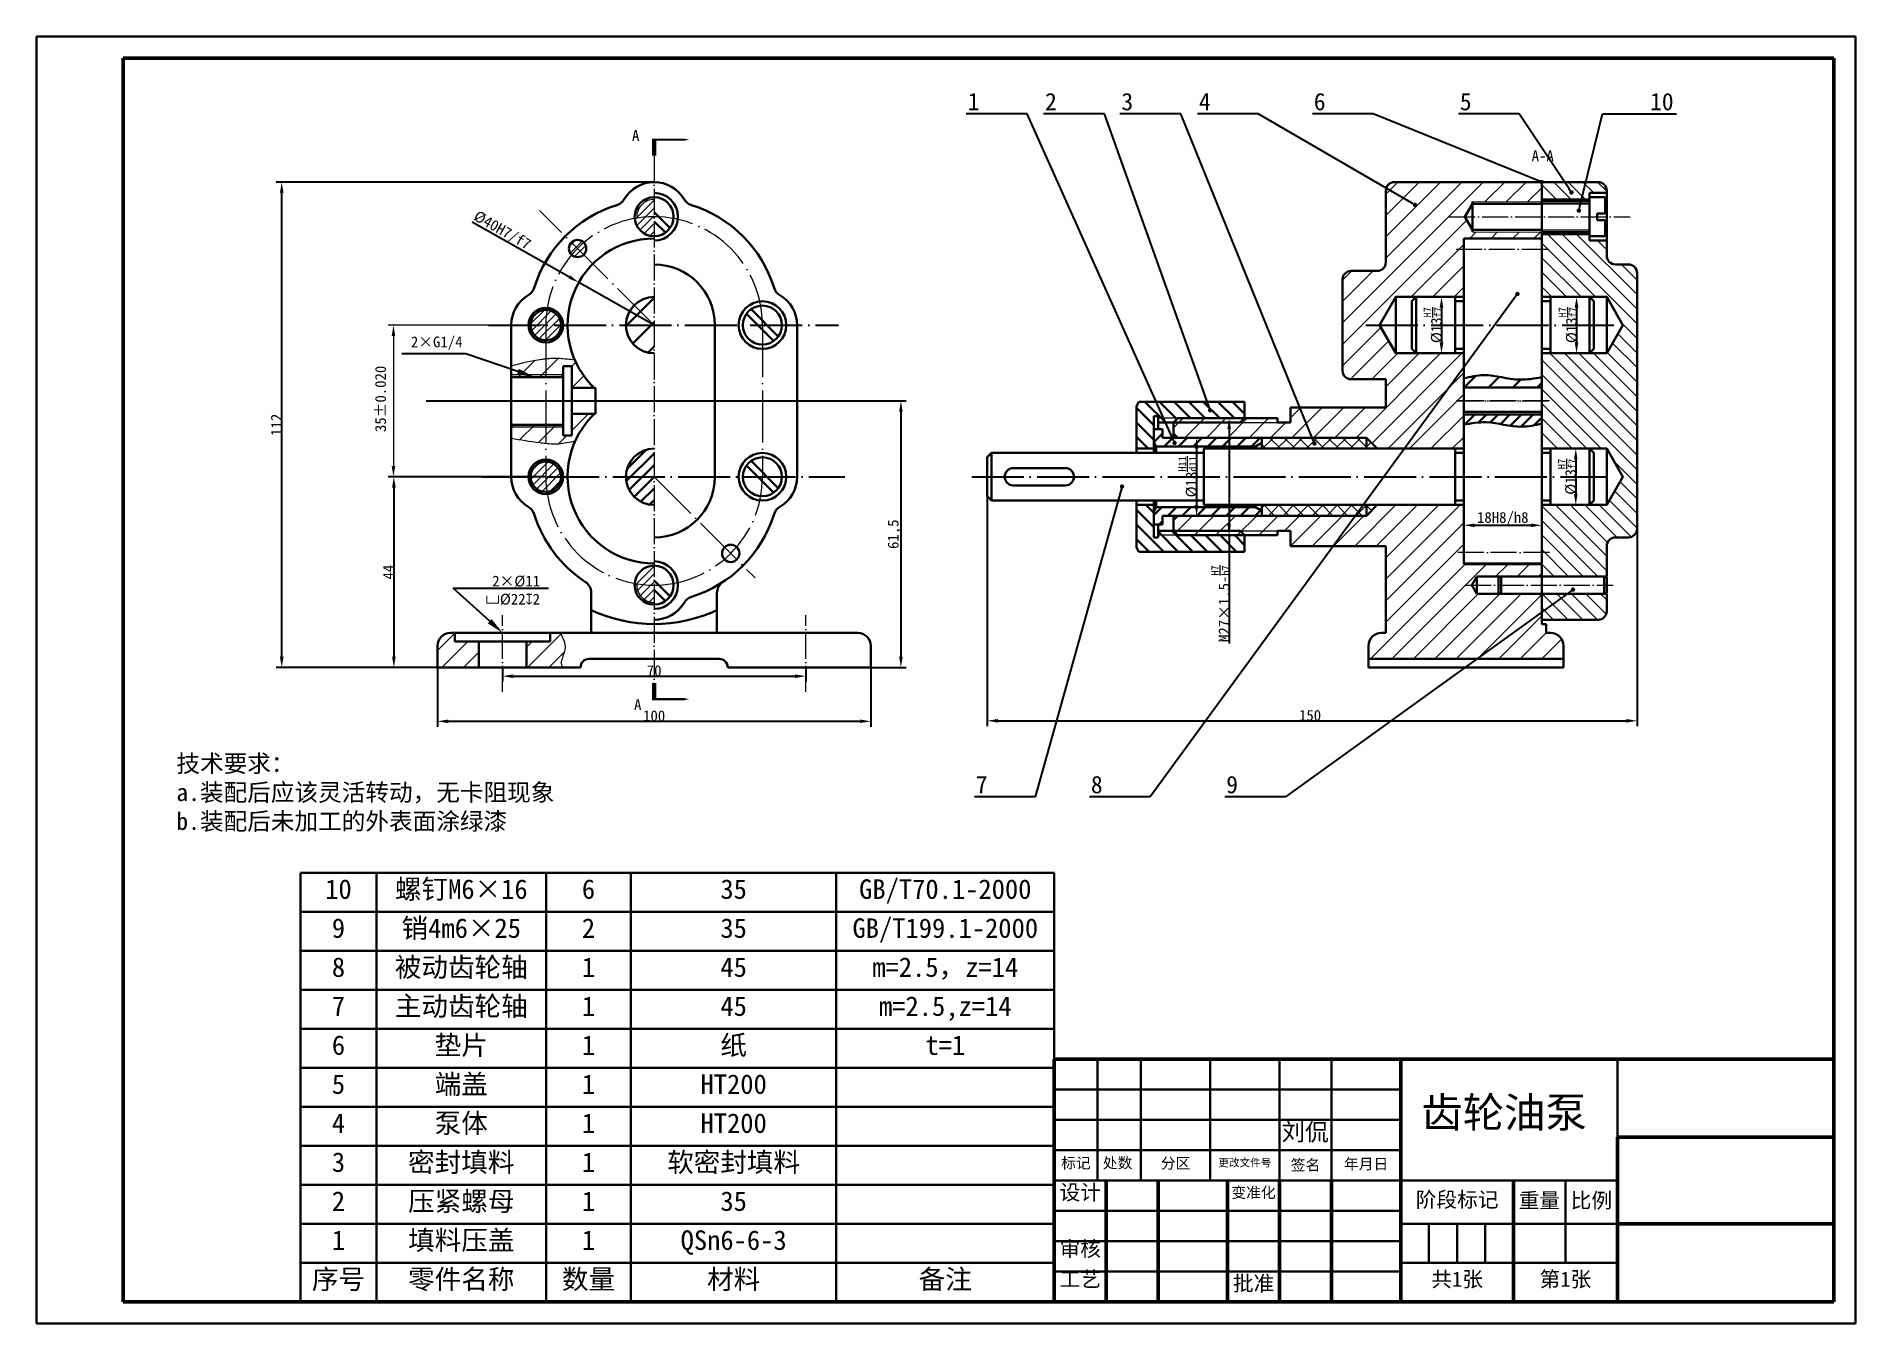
# Model space of a CAD drawing. Header units: millimetres. Extents: x 420 to 840, y 1879 to 2176.
import ezdxf
from ezdxf import colors
from ezdxf.entities.mleader import LeaderData, LeaderLine
from ezdxf.math import Vec2, Vec3

# ---------------------------------------------------------------- set-up
doc = ezdxf.new("R2010")
doc.units = ezdxf.units.MM
doc.header["$LTSCALE"] = 0.5
doc.linetypes.add('ACAD_ISO04W100', pattern=[30, 24, -3, 0, -3])
doc.layers.get('0').update_dxf_attribs({"lineweight": 30})
for name, color, linetype, lineweight in [('Def', 7, 'Continuous', 0), ('图层1', 10, 'ACAD_ISO04W100', 15), ('总内框线', 7, 'Continuous', 50), ('总外框线', 7, 'Continuous', 30), ('橙色粗', 160, 'Continuous', 30), ('绿色粗', 94, 'Continuous', 30), ('蓝色粗', 130, 'Continuous', 30), ('黄色粗', 30, 'Continuous', 30)]:
    doc.layers.add(name, color=color, linetype=linetype, lineweight=lineweight)
doc.layers.add('尺寸线', color=6, linetype='Continuous')
doc.layers.add('细实线', color=3, linetype='Continuous')
doc.styles.get("Standard").update_dxf_attribs({"font": ''})
doc.styles.get('Standard').set_extended_font_data('SimSun')
doc.dimstyles.new('ISO-25', dxfattribs={"dimtxt": 2.5, "dimasz": 2.5, "dimexe": 1.25, "dimexo": 0, "dimgap": 0, "dimtad": 1, "dimtxsty": 'Standard', "dimcen": 2.5, "dimadec": 0, "dimazin": 0, "dimtfac": 1, "dimtmove": 0, "dimatfit": 3, "dimfxl": 1, "dimarcsym": 0})

msp = doc.modelspace()

# ---------------------------------------------------------------- texts
at = {"ltscale": 0.5, "attachment_point": 1}
for s, width, insert, char_height in [('A', 10.86136, (557.866, 2154.325), 2.5), ('A-A', 12.11693, (765.572, 2149.634), 2.5), ('A', 6.71014, (558.347, 2022.996), 2.5), ('技术要求：\\Pa.装配后应该灵活转动，无卡阻现象\\Pb.装配后未加工的外表面涂绿漆', 99.11705, (452.677, 2010.167), 4), ('齿轮油泵', 41.72143, (740.105, 1931.143), 7), ('刘侃', 12, (707.794, 1925.167), 4)]:
    msp.add_mtext_dynamic_manual_height_columns(s, width=width, gutter_width=12.5, heights=[0], dxfattribs=dict(at, insert=insert, char_height=char_height))
at = {"attachment_point": 1}
for s, width, insert, char_height in [('\\pxqc;标记', 9.99329, (655.358, 1917.246), 2.5), ('\\pxqc;处数', 9.99329, (664.966, 1917.246), 2.5), ('\\pxqc;分区', 16, (675.351, 1917.185), 2.5), ('\\pxqc;更改文件号', 16, (691.351, 1916.941), 1.8), ('\\pxqc;签名', 11.99329, (707.358, 1916.758), 2.5), ('\\pxqc;年月日', 16, (719.358, 1917.002), 2.5), ('\\pxqc;设计', 12, (655.358, 1910.961), 3.5), ('\\pxqc;变准化', 12, (695.358, 1910.414), 2.5), ('\\pxqc;阶段标记', 26, (735.358, 1909.286), 3.5), ('\\pxqc;重量', 12, (761.358, 1909.09), 3.5), ('\\pxqc;比例', 12, (773.358, 1909.09), 3.5), ('\\pxqc;审核', 12, (655.358, 1897.923), 3.5), ('\\pxqc;工艺', 12, (655.358, 1890.923), 3.5), ('\\pxqc;批准', 12, (695.358, 1889.967), 3.5), ('\\pxqc;共1张', 26, (735.358, 1890.923), 3.5), ('\\pxqc;第1张', 24, (761.358, 1890.923), 3.5)]:
    msp.add_mtext_dynamic_manual_height_columns(s, width=width, gutter_width=12.5, heights=[0], dxfattribs=dict(at, insert=insert, char_height=char_height))
at = {"layer": 'Def', "ltscale": 0.5, "char_height": 2.5, "attachment_point": 3}
for s, insert in [('2×G1/4', (518.73, 2106.684)), ('2×%%C11\\P{\\Fgdt|c134;v}%%C22{\\Fgdt|c134;x}2', (536.633, 2051.497))]:
    msp.add_mtext(s, dxfattribs=dict(at, insert=insert))
at = {"layer": 'Def', "ltscale": 0.5, "insert": (499.824, 2092.289), "char_height": 2.5, "width": 13.03159, "attachment_point": 5, "rotation": 90}
msp.add_mtext('35%%P0.020', dxfattribs=at)

# ---------------------------------------------------------------- blocks, each defined once
blk = doc.blocks.new('*D5')
at = {"layer": 'Def', "color": 0, "lineweight": -2, "ltscale": 0.5, "transparency": 16777216}
for p, q in [((537.98, 2074.31), (501.64, 2074.31)), ((502.89, 2071.81), (502.89, 2032.81)), ((512.98, 2030.31), (501.64, 2030.31))]:
    blk.add_line(p, q, dxfattribs=at)
at = {"layer": 'Def', "color": 0, "ltscale": 0.5, "transparency": 16777216}
for p in [(537.98, 2074.31), (502.89, 2030.31), (512.98, 2030.31)]:
    blk.add_point(p, dxfattribs=at)
for points in [[(502.48, 2071.81), (503.31, 2071.81), (502.89, 2074.31)], [(502.48, 2032.81), (503.31, 2032.81), (502.89, 2030.31)]]:
    blk.add_solid(points, dxfattribs=at)
at = {"layer": 'Def', "color": 0, "ltscale": 0.5, "transparency": 16777216, "insert": (501.64, 2052.31), "char_height": 2.5, "attachment_point": 5, "rotation": 90}
blk.add_mtext('44', dxfattribs=at)
blk = doc.blocks.new('*D6')
at = {"layer": 'Def', "color": 0, "lineweight": -2, "ltscale": 0.5, "transparency": 16777216}
for p, q in [((512.98, 2030.31), (512.98, 2016.64)), ((612.98, 2030.31), (612.98, 2016.64)), ((515.48, 2017.89), (610.48, 2017.89))]:
    blk.add_line(p, q, dxfattribs=at)
at = {"layer": 'Def', "color": 0, "ltscale": 0.5, "transparency": 16777216}
for p in [(512.98, 2030.31), (612.98, 2030.31), (612.98, 2017.89)]:
    blk.add_point(p, dxfattribs=at)
for points in [[(515.48, 2018.31), (515.48, 2017.48), (512.98, 2017.89)], [(610.48, 2018.31), (610.48, 2017.48), (612.98, 2017.89)]]:
    blk.add_solid(points, dxfattribs=at)
at = {"layer": 'Def', "color": 0, "ltscale": 0.5, "transparency": 16777216, "insert": (562.98, 2019.14), "char_height": 2.5, "attachment_point": 5}
blk.add_mtext('100', dxfattribs=at)
blk = doc.blocks.new('*D7')
at = {"layer": 'Def', "color": 0, "lineweight": -2, "ltscale": 0.5, "transparency": 16777216}
for p, q in [((562.98, 2142.31), (475.75, 2142.31)), ((477, 2032.81), (477, 2139.81)), ((512.98, 2030.31), (475.75, 2030.31))]:
    blk.add_line(p, q, dxfattribs=at)
at = {"layer": 'Def', "color": 0, "ltscale": 0.5, "transparency": 16777216}
for p in [(477, 2142.31), (562.98, 2142.31), (512.98, 2030.31)]:
    blk.add_point(p, dxfattribs=at)
for points in [[(476.58, 2139.81), (477.42, 2139.81), (477, 2142.31)], [(476.58, 2032.81), (477.42, 2032.81), (477, 2030.31)]]:
    blk.add_solid(points, dxfattribs=at)
at = {"layer": 'Def', "color": 0, "ltscale": 0.5, "transparency": 16777216, "insert": (475.75, 2086.31), "char_height": 2.5, "attachment_point": 5, "rotation": 90}
blk.add_mtext('112', dxfattribs=at)
blk = doc.blocks.new('*D8')
at = {"layer": 'Def', "color": 0, "lineweight": -2, "ltscale": 0.5, "transparency": 16777216}
for p, q in [((639.9, 2074.31), (639.9, 2016.76)), ((789.9, 2062.31), (789.9, 2016.76)), ((642.4, 2018.01), (787.4, 2018.01))]:
    blk.add_line(p, q, dxfattribs=at)
at = {"layer": 'Def', "color": 0, "ltscale": 0.5, "transparency": 16777216}
for p in [(639.9, 2074.31), (789.9, 2062.31), (789.9, 2018.01)]:
    blk.add_point(p, dxfattribs=at)
for points in [[(642.4, 2018.43), (642.4, 2017.59), (639.9, 2018.01)], [(787.4, 2018.43), (787.4, 2017.59), (789.9, 2018.01)]]:
    blk.add_solid(points, dxfattribs=at)
at = {"layer": 'Def', "color": 0, "ltscale": 0.5, "transparency": 16777216, "insert": (714.41, 2019.26), "char_height": 2.5, "attachment_point": 5}
blk.add_mtext('150', dxfattribs=at)
blk = doc.blocks.new('*D9')
at = {"layer": 'Def', "color": 0, "lineweight": -2, "ltscale": 0.5, "transparency": 16777216}
for p, q in [((520.99, 2133.12), (543.4, 2120.41)), ((562.98, 2109.31), (545.58, 2119.17))]:
    blk.add_line(p, q, dxfattribs=at)
at = {"layer": 'Def', "color": 0, "ltscale": 0.5, "transparency": 16777216}
for p in [(545.58, 2119.17), (562.98, 2109.31)]:
    blk.add_point(p, dxfattribs=at)
blk.add_solid([(543.61, 2120.77), (543.2, 2120.05), (545.58, 2119.17)], dxfattribs=at)
at = {"layer": 'Def', "color": 0, "ltscale": 0.5, "transparency": 16777216, "insert": (527.82, 2131), "char_height": 2.5, "attachment_point": 5, "rotation": 330.442}
blk.add_mtext('%%C40H7/f7', dxfattribs=at)
blk = doc.blocks.new('*D10')
at = {"layer": 'Def', "color": 0, "lineweight": -2, "ltscale": 0.5, "transparency": 16777216}
for p, q in [((749.9, 2054.31), (749.9, 2064.36)), ((752.4, 2063.11), (765.4, 2063.11)), ((767.9, 2054.31), (767.9, 2064.36))]:
    blk.add_line(p, q, dxfattribs=at)
at = {"layer": 'Def', "color": 0, "ltscale": 0.5, "transparency": 16777216}
for p in [(767.9, 2063.11), (749.9, 2054.31), (767.9, 2054.31)]:
    blk.add_point(p, dxfattribs=at)
for points in [[(752.4, 2063.53), (752.4, 2062.7), (749.9, 2063.11)], [(765.4, 2063.53), (765.4, 2062.7), (767.9, 2063.11)]]:
    blk.add_solid(points, dxfattribs=at)
at = {"layer": 'Def', "color": 0, "ltscale": 0.5, "transparency": 16777216, "insert": (758.9, 2064.63), "char_height": 2.5, "width": 2.9609, "attachment_point": 5}
blk.add_mtext('18H8/h8', dxfattribs=at)
blk = doc.blocks.new('*D11')
at = {"layer": 'Def', "color": 0, "lineweight": -2, "ltscale": 0.5, "transparency": 16777216}
for p, q in [((782.9, 2080.81), (774.5, 2080.81)), ((775.75, 2078.31), (775.75, 2070.31)), ((782.9, 2067.81), (774.5, 2067.81))]:
    blk.add_line(p, q, dxfattribs=at)
at = {"layer": 'Def', "color": 0, "ltscale": 0.5, "transparency": 16777216}
for p in [(782.9, 2080.81), (775.75, 2067.81), (782.9, 2067.81)]:
    blk.add_point(p, dxfattribs=at)
for points in [[(775.33, 2078.31), (776.17, 2078.31), (775.75, 2080.81)], [(775.33, 2070.31), (776.17, 2070.31), (775.75, 2067.81)]]:
    blk.add_solid(points, dxfattribs=at)
at = {"layer": 'Def', "color": 0, "ltscale": 0.5, "transparency": 16777216, "insert": (773.77, 2074.31), "char_height": 2.5, "width": 14.1172, "attachment_point": 5, "rotation": 90}
blk.add_mtext('%%C13{\\H0.7x;\\SH7/f7;}', dxfattribs=at)
blk = doc.blocks.new('*D12')
at = {"layer": 'Def', "color": 0, "lineweight": -2, "ltscale": 0.5, "transparency": 16777216}
for p, q in [((782.9, 2115.81), (774.68, 2115.81)), ((775.93, 2113.31), (775.93, 2105.31)), ((782.9, 2102.81), (774.68, 2102.81))]:
    blk.add_line(p, q, dxfattribs=at)
at = {"layer": 'Def', "color": 0, "ltscale": 0.5, "transparency": 16777216}
for p in [(782.9, 2115.81), (775.93, 2102.81), (782.9, 2102.81)]:
    blk.add_point(p, dxfattribs=at)
for points in [[(775.51, 2113.31), (776.34, 2113.31), (775.93, 2115.81)], [(775.51, 2105.31), (776.34, 2105.31), (775.93, 2102.81)]]:
    blk.add_solid(points, dxfattribs=at)
at = {"layer": 'Def', "color": 0, "ltscale": 0.5, "transparency": 16777216, "insert": (773.94, 2109.31), "char_height": 2.5, "attachment_point": 5, "rotation": 90}
blk.add_mtext('%%C13{\\H0.7x;\\SH7/f7;}', dxfattribs=at)
blk = doc.blocks.new('*D13')
at = {"layer": 'Def', "color": 0, "lineweight": -2, "ltscale": 0.5, "transparency": 16777216}
for p, q in [((734.2, 2115.81), (746, 2115.81)), ((744.75, 2113.31), (744.75, 2105.31)), ((734.2, 2102.81), (746, 2102.81))]:
    blk.add_line(p, q, dxfattribs=at)
at = {"layer": 'Def', "color": 0, "ltscale": 0.5, "transparency": 16777216}
for p in [(734.2, 2115.81), (734.2, 2102.81), (744.75, 2102.81)]:
    blk.add_point(p, dxfattribs=at)
for points in [[(744.33, 2113.31), (745.17, 2113.31), (744.75, 2115.81)], [(744.33, 2105.31), (745.17, 2105.31), (744.75, 2102.81)]]:
    blk.add_solid(points, dxfattribs=at)
at = {"layer": 'Def', "color": 0, "ltscale": 0.5, "transparency": 16777216, "insert": (742.77, 2109.31), "char_height": 2.5, "attachment_point": 5, "rotation": 90}
blk.add_mtext('%%C13{\\H0.7x;\\SH7/f7;}', dxfattribs=at)
blk = doc.blocks.new('*D14')
at = {"layer": 'Def', "color": 0, "lineweight": -2, "ltscale": 0.5, "transparency": 16777216}
for p, q in [((682.9, 2083.31), (689.45, 2083.31)), ((688.2, 2080.81), (688.2, 2067.81)), ((682.9, 2065.31), (689.45, 2065.31))]:
    blk.add_line(p, q, dxfattribs=at)
at = {"layer": 'Def', "color": 0, "ltscale": 0.5, "transparency": 16777216}
for p in [(682.9, 2083.31), (682.9, 2065.31), (688.2, 2065.31)]:
    blk.add_point(p, dxfattribs=at)
for points in [[(687.78, 2080.81), (688.62, 2080.81), (688.2, 2083.31)], [(687.78, 2067.81), (688.62, 2067.81), (688.2, 2065.31)]]:
    blk.add_solid(points, dxfattribs=at)
at = {"layer": 'Def', "color": 0, "ltscale": 0.5, "transparency": 16777216, "insert": (686.18, 2074.31), "char_height": 2.5, "attachment_point": 5, "rotation": 90}
blk.add_mtext('%%C18{\\H0.7x;\\SH11/d11;}', dxfattribs=at)
blk = doc.blocks.new('*D15')
at = {"layer": 'Def', "color": 0, "lineweight": -2, "ltscale": 0.5, "transparency": 16777216}
for p, q in [((699.31, 2087.81), (694.48, 2087.81)), ((695.73, 2085.31), (695.73, 2063.31)), ((699.31, 2060.81), (694.48, 2060.81)), ((695.73, 2060.81), (695.73, 2035.85))]:
    blk.add_line(p, q, dxfattribs=at)
at = {"layer": 'Def', "color": 0, "ltscale": 0.5, "transparency": 16777216}
for p in [(699.31, 2087.81), (695.73, 2060.81), (699.31, 2060.81)]:
    blk.add_point(p, dxfattribs=at)
for points in [[(695.31, 2085.31), (696.14, 2085.31), (695.73, 2087.81)], [(695.31, 2063.31), (696.14, 2063.31), (695.73, 2060.81)]]:
    blk.add_solid(points, dxfattribs=at)
at = {"layer": 'Def', "color": 0, "ltscale": 0.5, "transparency": 16777216, "insert": (693.71, 2045.04), "char_height": 2.5, "attachment_point": 5, "rotation": 90}
blk.add_mtext('M27×1.5-{\\H0.7x;\\SH7/h7;}', dxfattribs=at)
blk = doc.blocks.new('*D16')
at = {"layer": 'Def', "color": 0, "lineweight": -2, "ltscale": 0.5, "transparency": 16777216}
for p, q in [((527.98, 2030.31), (527.98, 2027.05)), ((597.98, 2030.31), (597.98, 2027.05)), ((530.48, 2028.3), (595.48, 2028.3))]:
    blk.add_line(p, q, dxfattribs=at)
at = {"layer": 'Def', "color": 0, "ltscale": 0.5, "transparency": 16777216}
for p in [(527.98, 2030.31), (597.98, 2030.31), (597.98, 2028.3)]:
    blk.add_point(p, dxfattribs=at)
for points in [[(530.48, 2028.71), (530.48, 2027.88), (527.98, 2028.3)], [(595.48, 2028.71), (595.48, 2027.88), (597.98, 2028.3)]]:
    blk.add_solid(points, dxfattribs=at)
at = {"layer": 'Def', "color": 0, "ltscale": 0.5, "transparency": 16777216, "insert": (562.98, 2029.55), "char_height": 2.5, "attachment_point": 5}
blk.add_mtext('70', dxfattribs=at)
blk = doc.blocks.new('*D17')
at = {"layer": 'Def', "color": 0, "lineweight": -2, "ltscale": 0.5, "transparency": 16777216}
for p, q in [((609.53, 2091.81), (621.19, 2091.81)), ((619.94, 2089.31), (619.94, 2032.81)), ((612.98, 2030.31), (621.19, 2030.31))]:
    blk.add_line(p, q, dxfattribs=at)
at = {"layer": 'Def', "color": 0, "ltscale": 0.5, "transparency": 16777216}
for p in [(609.53, 2091.81), (612.98, 2030.31), (619.94, 2030.31)]:
    blk.add_point(p, dxfattribs=at)
for points in [[(619.53, 2089.31), (620.36, 2089.31), (619.94, 2091.81)], [(619.53, 2032.81), (620.36, 2032.81), (619.94, 2030.31)]]:
    blk.add_solid(points, dxfattribs=at)
at = {"layer": 'Def', "color": 0, "ltscale": 0.5, "transparency": 16777216, "insert": (618.48, 2061.06), "char_height": 2.5, "attachment_point": 5, "rotation": 90}
blk.add_mtext('61,5', dxfattribs=at)
blk = doc.blocks.new('*T18')
at = {"color": 0, "linetype": 'ByBlock', "lineweight": -2, "ltscale": 0.5, "transparency": 16777216}
for p, q in [((0, 0), (174.05, 0)), ((0, 0), (0, -99)), ((17.58, 0), (17.58, -99)), ((56.7, 0), (56.7, -99)), ((76.32, 0), (76.32, -99)), ((123.72, 0), (123.72, -99)), ((174.05, 0), (174.05, -99)), ((0, -9), (174.05, -9)), ((0, -18), (174.05, -18)), ((0, -27), (174.05, -27)), ((0, -36), (174.05, -36)), ((0, -45), (174.05, -45)), ((0, -54), (174.05, -54)), ((0, -63), (174.05, -63)), ((0, -72), (174.05, -72)), ((0, -81), (174.05, -81)), ((0, -90), (174.05, -90)), ((0, -99), (174.05, -99))]:
    blk.add_line(p, q, dxfattribs=at)
at = {"color": 0, "ltscale": 0.5, "transparency": 16777216, "char_height": 4.5, "attachment_point": 2}
for s, insert, width in [('10', (8.79, -1.5), 14.5783), ('螺钉M6×16', (37.14, -1.5), 36.1169), ('6', (66.51, -1.5), 16.6244), ('35', (100.02, -1.5), 44.3975), ('GB/T70.1-2000', (148.88, -1.5), 47.3288), ('9', (8.79, -10.5), 14.5783), ('销4m6×25', (37.14, -10.5), 36.1169), ('2', (66.51, -10.5), 16.6244), ('35', (100.02, -10.5), 44.3975), ('GB/T199.1-2000', (148.88, -10.5), 47.3288), ('8', (8.79, -19.5), 14.5783), ('被动齿轮轴', (37.14, -19.5), 36.1169), ('1', (66.51, -19.5), 16.6244), ('45', (100.02, -19.5), 44.3975), ('m=2.5，z=14', (148.88, -19.5), 47.3288), ('7', (8.79, -28.5), 14.5783), ('主动齿轮轴', (37.14, -28.5), 36.1169), ('1', (66.51, -28.5), 16.6244), ('45', (100.02, -28.5), 44.3975), ('m=2.5,z=14', (148.88, -28.5), 47.3288), ('6', (8.79, -37.5), 14.5783), ('垫片', (37.14, -37.5), 36.1169), ('1', (66.51, -37.5), 16.6244), ('纸', (100.02, -37.5), 44.3975), ('t=1', (148.88, -37.5), 47.3288), ('端盖', (37.14, -46.5), 36.1169), ('5', (8.79, -46.5), 14.5783), ('1', (66.51, -46.5), 16.6244), ('HT200', (100.02, -46.5), 44.3975), ('4', (8.79, -55.5), 14.5783), ('泵体', (37.14, -55.5), 36.1169), ('1', (66.51, -55.5), 16.6244), ('HT200', (100.02, -55.5), 44.3975), ('3', (8.79, -64.5), 14.5783), ('密封填料', (37.14, -64.5), 36.1169), ('1', (66.51, -64.5), 16.6244), ('软密封填料', (100.02, -64.5), 44.3975), ('2', (8.79, -73.5), 14.5783), ('压紧螺母', (37.14, -73.5), 36.1169), ('1', (66.51, -73.5), 16.6244), ('35', (100.02, -73.5), 44.3975), ('1', (8.79, -82.5), 14.5783), ('填料压盖', (37.14, -82.5), 36.1169), ('1', (66.51, -82.5), 16.6244), ('QSn6-6-3', (100.02, -82.5), 44.3975), ('序号', (8.79, -91.5), 14.5783), ('零件名称', (37.14, -91.5), 36.1169), ('数量', (66.51, -91.5), 16.6244), ('材料', (100.02, -91.5), 44.3975), ('备注', (148.88, -91.5), 47.3288)]:
    blk.add_mtext(s, dxfattribs=dict(at, insert=insert, width=width))
blk = doc.blocks.new('_Dot')
at = {"color": 0, "linetype": 'ByBlock', "lineweight": -2}
blk.add_line((-0.5, 0), (-1, 0), dxfattribs=at)
at = {"color": 0, "linetype": 'ByBlock', "const_width": 0.5}
blk.add_lwpolyline([(-0.25, 0, 1), (0.25, 0, 1)], format="xyb", close=True, dxfattribs=at)

# ---------------------------------------------------------------- dimensions: what is measured, and where the dimension line sits
at = {"layer": 'Def', "ltscale": 0.5}
for base, p1, p2, picture, middle in [((476.999, 2142.308), (512.976, 2030.308), (562.976, 2142.308), '*D7', (475.749, 2086.308)), ((619.942, 2030.308), (609.534, 2091.808), (612.976, 2030.308), '*D17', (618.483, 2061.058)), ((502.894, 2030.308), (537.976, 2074.308), (512.976, 2030.308), '*D5', (501.644, 2052.308))]:
    dim = msp.add_linear_dim(base=base, p1=p1, p2=p2, angle=90, dimstyle='ISO-25', dxfattribs=at)
    dim.commit()
    dim.dimension.update_dxf_attribs({"geometry": picture, "text_midpoint": middle})
dim = msp.add_radius_dim(center=(562.976, 2109.308), mpoint=(545.579, 2119.174), text='%%C40H7/f7', dimstyle='ISO-25', dxfattribs=at)
dim.commit()
dim.dimension.update_dxf_attribs({"geometry": '*D9', "text_midpoint": (527.07, 2129.671), "dimtype": 164})
for base, p1, p2, text, picture, middle in [((744.749, 2102.808), (734.2, 2115.808), (734.2, 2102.808), '%%C<>{\\H0.7x;\\SH7/f7;}', '*D13', (744.749, 2109.308)), ((775.927, 2102.808), (782.9, 2115.808), (782.9, 2102.808), '%%C<>{\\H0.7x;\\SH7/f7;}', '*D12', (775.927, 2109.308)), ((695.727, 2060.808), (699.307, 2087.808), (699.307, 2060.808), 'M<>×1.5-{\\H0.7x;\\SH7/h7;}', '*D15', (695.727, 2045.043)), ((775.75, 2067.808), (782.9, 2080.808), (782.9, 2067.808), '%%C<>{\\H0.7x;\\SH7/f7;}', '*D11', (775.75, 2074.308))]:
    dim = msp.add_linear_dim(base=base, p1=p1, p2=p2, angle=90, text=text, dimstyle='ISO-25', dxfattribs=at)
    dim.commit()
    dim.dimension.update_dxf_attribs({"geometry": picture, "text_midpoint": middle, "dimtype": 160})
dim = msp.add_linear_dim(base=(688.199, 2065.308), p1=(682.9, 2083.308), p2=(682.9, 2065.308), angle=90, text='%%C<>{\\H0.7x;\\SH11/d11;}', dimstyle='ISO-25', dxfattribs=at)
dim.commit()
dim.dimension.update_dxf_attribs({"geometry": '*D14', "text_midpoint": (686.177, 2074.308)})
for base, p1, p2, picture, middle in [((789.9, 2018.008), (639.9, 2074.308), (789.9, 2062.308), '*D8', (714.412, 2018.008)), ((597.976, 2028.298), (527.976, 2030.308), (597.976, 2030.308), '*D16', (562.976, 2028.298))]:
    dim = msp.add_linear_dim(base=base, p1=p1, p2=p2, dimstyle='ISO-25', dxfattribs=at)
    dim.commit()
    dim.dimension.update_dxf_attribs({"geometry": picture, "text_midpoint": middle, "dimtype": 160})
dim = msp.add_linear_dim(base=(767.9, 2063.112), p1=(749.9, 2054.308), p2=(767.9, 2054.308), text='<>H8/h8', dimstyle='ISO-25', dxfattribs=at)
dim.commit()
dim.dimension.update_dxf_attribs({"geometry": '*D10', "text_midpoint": (758.9, 2064.635)})
dim = msp.add_linear_dim(base=(612.976, 2017.892), p1=(512.976, 2030.308), p2=(612.976, 2030.308), dimstyle='ISO-25', dxfattribs=at)
dim.commit()
dim.dimension.update_dxf_attribs({"geometry": '*D6', "text_midpoint": (562.976, 2019.142)})

# ---------------------------------------------------------------- hatches: boundary and pattern name
at = {"layer": 'Def', "ltscale": 0.5}
h = msp.add_hatch(dxfattribs=at)
h.set_pattern_fill('ANSI31', color=256, scale=1.1)
edge = h.paths.add_edge_path()
edge.add_spline(control_points=[(537.976, 2101.565), (537.655, 2101.535), (534.945, 2101.23), (532.304, 2100.54), (529.976, 2099.931)], knot_values=[0, 0, 0, 0, 0.9662187, 8.1683764, 8.1683764, 8.1683764, 8.1683764], degree=3, periodic=0)
edge.add_line((529.976, 2099.931), (529.976, 2097.808))
edge.add_line((529.976, 2097.808), (537.976, 2097.808))
edge.add_line((537.976, 2097.808), (537.976, 2101.565))
edge = h.paths.add_edge_path()
edge.add_line((541.976, 2099.808), (543.976, 2099.808))
edge.add_line((543.976, 2099.808), (543.976, 2094.808))
edge.add_line((543.976, 2094.808), (549.201, 2094.808))
edge.add_arc((562.976, 2109.308), 20, 203.56449, 226.46885, ccw=False)
edge.add_spline(control_points=[(544.644, 2101.313), (543.475, 2101.46), (541.262, 2101.74), (539.025, 2101.663), (537.976, 2101.565)], knot_values=[8.1683764, 8.1683764, 8.1683764, 8.1683764, 11.6972023, 14.8529118, 14.8529118, 14.8529118, 14.8529118], degree=3, periodic=0)
edge.add_line((537.976, 2101.565), (537.976, 2097.808))
edge.add_line((537.976, 2097.808), (541.976, 2097.808))
edge.add_line((541.976, 2097.808), (541.976, 2099.808))
h.paths.add_polyline_path([(537.976, 2097.808), (529.976, 2097.808), (529.976, 2097.308), (537.976, 2097.308)])
h.paths.add_polyline_path([(541.976, 2097.808), (537.976, 2097.808), (537.976, 2097.308), (541.976, 2097.308)], flags=17)
h.paths.add_polyline_path([(537.976, 2086.308), (529.976, 2086.308), (529.976, 2085.808), (537.976, 2085.808)])
h.paths.add_polyline_path([(541.976, 2086.308), (537.976, 2086.308), (537.976, 2085.808), (541.976, 2085.808)], flags=17)
edge = h.paths.add_edge_path()
edge.add_line((541.976, 2085.808), (537.976, 2085.808))
edge.add_line((537.976, 2085.808), (537.976, 2082.044))
edge.add_spline(control_points=[(537.976, 2082.044), (538.941, 2081.946), (541.226, 2081.82), (543.472, 2082.304), (544.768, 2082.583)], knot_values=[8.0771611, 8.0771611, 8.0771611, 8.0771611, 10.9731704, 14.9263903, 14.9263903, 14.9263903, 14.9263903], degree=3, periodic=0)
edge.add_arc((562.976, 2074.308), 20, 133.53115, 155.56043, ccw=False)
edge.add_line((549.201, 2088.808), (543.976, 2088.808))
edge.add_line((543.976, 2088.808), (543.976, 2083.808))
edge.add_line((543.976, 2083.808), (541.976, 2083.808))
edge.add_line((541.976, 2083.808), (541.976, 2085.808))
edge = h.paths.add_edge_path()
edge.add_line((537.976, 2085.808), (529.976, 2085.808))
edge.add_line((529.976, 2085.808), (529.976, 2083.209))
edge.add_spline(control_points=[(529.976, 2083.209), (532.159, 2082.856), (534.81, 2082.427), (537.5, 2082.093), (537.976, 2082.044)], knot_values=[0, 0, 0, 0, 6.6486848, 8.0771611, 8.0771611, 8.0771611, 8.0771611], degree=3, periodic=0)
edge.add_line((537.976, 2082.044), (537.976, 2085.808))
edge = h.paths.add_edge_path()
edge.add_spline(control_points=[(542.07, 2030.308), (541.887, 2030.508), (541.383, 2031.069), (541.774, 2032.76), (542.904, 2035.095), (541.932, 2037.105), (541.347, 2038.308)], knot_values=[0.0153086, 0.0153086, 0.0153086, 0.0153086, 0.7925818, 2.1934832, 4.6962533, 8.4260185, 8.4260185, 8.4260185, 8.4260185], degree=3, periodic=0)
edge.add_line((541.347, 2038.308), (538.976, 2038.308))
edge.add_line((538.976, 2038.308), (538.976, 2036.308))
edge.add_line((538.976, 2036.308), (533.476, 2036.308))
edge.add_line((533.476, 2036.308), (533.476, 2030.308))
edge.add_line((533.476, 2030.308), (542.07, 2030.308))
h.paths.add_polyline_path([(522.476, 2036.308), (516.976, 2036.308), (516.976, 2038.308), (515.976, 2038.308, 0.4142136), (512.976, 2035.308), (512.976, 2030.308), (522.476, 2030.308)])
h.paths.add_polyline_path([(749.9, 2067.808), (729.9, 2067.808), (727.4, 2065.308), (683.9, 2065.308), (682.9, 2064.308), (682.9, 2061.808), (698.307, 2061.808), (706.9, 2061.808), (709.9, 2061.808), (709.9, 2058.308), (731.9, 2058.308), (731.9, 2038.308), (730.9, 2038.308, 0.4142136), (727.9, 2035.308), (727.9, 2032.308), (772.9, 2032.308), (772.9, 2035.308, 0.4142136), (769.9, 2038.308), (768.9, 2038.308), (768.9, 2040.308), (767.9, 2040.308), (767.9, 2041.308), (767.9, 2047.308), (752.9, 2047.308), (751.745, 2049.308), (752.9, 2051.308), (767.9, 2051.308), (767.9, 2054.102), (749.9, 2054.12)])
h.paths.add_polyline_path([(749.9, 2094.308), (749.9, 2102.808), (734.2, 2102.808), (730.447, 2109.308), (734.2, 2115.808), (749.9, 2115.808), (749.9, 2129.308), (767.9, 2129.308), (767.9, 2130.783), (751.9, 2130.808), (751.9, 2131.308), (750.168, 2134.308), (751.9, 2137.308), (751.9, 2137.808), (767.9, 2137.789), (767.9, 2142.308), (733.9, 2142.308, 0.4142136), (731.9, 2140.308), (731.9, 2123.808, -0.4142136), (729.9, 2121.808), (723.9, 2121.808, 0.4142136), (721.9, 2119.808), (721.9, 2098.808, 0.4142136), (723.9, 2096.808), (731.9, 2096.808), (731.9, 2090.308), (709.9, 2090.308), (709.9, 2086.808), (706.9, 2086.808), (682.9, 2086.808), (682.9, 2084.308), (683.9, 2083.308), (703.307, 2083.308), (727.4, 2083.308), (729.9, 2080.808), (747.9, 2080.808), (749.9, 2080.808)])
h.paths.add_polyline_path([(698.307, 2061.808), (682.9, 2061.808), (683.9, 2060.808), (699.307, 2060.808)])
h.paths.add_polyline_path([(706.9, 2061.808), (698.307, 2061.808), (699.307, 2060.808), (706.9, 2060.808)], flags=17)
h.paths.add_polyline_path([(706.9, 2087.808), (699.307, 2087.808), (698.307, 2086.808), (706.9, 2086.808)], flags=17)
h.paths.add_polyline_path([(699.307, 2087.808), (683.9, 2087.808), (682.9, 2086.808), (698.307, 2086.808)], flags=17)
h = msp.add_hatch(dxfattribs=at)
h.set_pattern_fill('ANSI31', color=256, scale=0.75, angle=90)
h.paths.add_polyline_path([(789.9, 2121.308, 0.4142136), (787.9, 2123.308), (784.9, 2123.308, -0.4142136), (782.9, 2125.308), (782.9, 2128.808), (778.9, 2128.808), (778.9, 2130.283), (767.9, 2130.283), (767.9, 2115.808), (782.9, 2115.808), (786.653, 2109.308), (782.9, 2102.808), (767.9, 2102.808), (767.9, 2080.808), (782.9, 2080.808), (786.653, 2074.308), (782.9, 2067.808), (767.9, 2067.808), (767.9, 2054.308), (767.9, 2051.308), (782.9, 2051.308), (782.9, 2058.308, -0.4142136), (784.9, 2060.308), (787.9, 2060.308, 0.4142136), (789.9, 2062.308)])
h.paths.add_polyline_path([(782.9, 2047.308), (782.27, 2047.308), (773.769, 2047.308), (767.9, 2043.081), (767.9, 2041.308), (780.9, 2041.308, 0.4142136), (782.9, 2043.308)])
h.paths.add_polyline_path([(773.769, 2047.308), (767.9, 2047.308), (767.9, 2043.555), (767.9, 2043.081)], flags=17)
h.paths.add_polyline_path([(778.061, 2142.308), (767.9, 2142.308), (767.9, 2138.308), (777.087, 2138.308)])
h.paths.add_polyline_path([(780.9, 2142.308), (778.061, 2142.308), (777.087, 2138.308), (778.9, 2138.308), (778.9, 2138.808), (778.9, 2139.808), (782.9, 2139.808), (782.9, 2140.308, 0.4142136)])
h = msp.add_hatch(dxfattribs=at)
h.set_pattern_fill('ANSI31', color=256, scale=0.4)
h.paths.add_polyline_path([(562.976, 2138.308, 0.4378694), (558.989, 2133.988, -0.0400642), (562.976, 2134.308)], flags=17)
h.paths.add_polyline_path([(562.976, 2138.308), (562.976, 2138.808, 0.4142136), (558.476, 2134.308, 0.0225343), (558.495, 2133.903, -0.0050182), (558.989, 2133.988, -0.4378694)])
h.paths.add_polyline_path([(562.976, 2134.308, 0.0400642), (558.989, 2133.988, 0.0050182), (558.495, 2133.903, 0.3880571), (562.976, 2129.808)])
h.paths.add_polyline_path([(537.976, 2078.308), (537.976, 2077.808, -0.4142136), (541.476, 2074.308), (541.976, 2074.308, 0.4142136)])
h.paths.add_polyline_path([(537.976, 2078.308, 0.4142136), (533.976, 2074.308), (534.476, 2074.308, -0.4142136), (537.976, 2077.808)])
h.paths.add_polyline_path([(534.476, 2074.308), (533.976, 2074.308, 0.4378694), (538.296, 2070.321, -0.0050142), (538.221, 2070.817, -0.4348849)])
h.paths.add_polyline_path([(541.976, 2074.308), (541.476, 2074.308, -0.39384), (538.221, 2070.817, 0.0050142), (538.296, 2070.321, 0.3909469)])
h.paths.add_polyline_path([(538.221, 2112.8, -0.0050142), (538.296, 2113.296, 0.4378694), (533.976, 2109.308), (534.476, 2109.308, -0.4348849)])
h.paths.add_polyline_path([(538.296, 2113.296, 0.0050142), (538.221, 2112.8, -0.39384), (541.476, 2109.308), (541.976, 2109.308, 0.3909469)])
h.paths.add_polyline_path([(534.476, 2109.308), (533.976, 2109.308, 0.4142136), (537.976, 2105.308), (537.976, 2105.808, -0.4142136)])
h.paths.add_polyline_path([(541.976, 2109.308), (541.476, 2109.308, -0.4142136), (537.976, 2105.808), (537.976, 2105.308, 0.4142136)])
h.paths.add_polyline_path([(541.476, 2109.308), (537.976, 2109.308), (537.976, 2105.808, 0.4142136)], flags=16)
h.paths.add_polyline_path([(547.299, 2126.986, 0.1885342), (546.768, 2128.343, 0.020008), (545.299, 2126.986), (546.713, 2125.572, 0.1989124)])
h.paths.add_polyline_path([(545.299, 2126.986, 0.020008), (543.942, 2125.516, 0.4025427), (546.713, 2125.572)])
h.paths.add_polyline_path([(543.884, 2128.4, 0.1989124), (543.299, 2126.986, 0.2093319), (543.942, 2125.516, -0.020008), (545.299, 2126.986)])
h.paths.add_polyline_path([(546.768, 2128.343, 0.4259816), (543.884, 2128.4), (545.299, 2126.986, -0.020008)])
h.paths.add_polyline_path([(538.221, 2112.8, 0.035043), (537.976, 2109.308), (541.476, 2109.308, 0.39384)])
h.paths.add_polyline_path([(538.221, 2112.8, 0.4348849), (534.476, 2109.308), (537.976, 2109.308, -0.035043)], flags=17)
h.paths.add_polyline_path([(537.976, 2109.308), (534.476, 2109.308, 0.4142136), (537.976, 2105.808)], flags=17)
h.paths.add_polyline_path([(541.476, 2109.308), (537.976, 2109.308), (537.976, 2105.808, 0.4142136)], flags=17)
h.paths.add_polyline_path([(534.476, 2074.308, 1), (541.476, 2074.308, 1)])
h.paths.add_polyline_path([(562.976, 2053.808, 0.3880571), (558.495, 2049.713, 0.0450915), (562.976, 2049.308)])
h.paths.add_polyline_path([(562.976, 2049.308, -0.0400642), (558.989, 2049.628, 0.4378694), (562.976, 2045.308)], flags=17)
h.paths.add_polyline_path([(558.989, 2049.628, -0.0050182), (558.495, 2049.713, 0.0225343), (558.476, 2049.308, 0.4142136), (562.976, 2044.808), (562.976, 2045.308, -0.4378694)])
h = msp.add_hatch(dxfattribs=at)
h.set_pattern_fill('ANSI31', color=256, scale=0.4)
h.paths.add_polyline_path([(541.476, 2109.308), (537.976, 2109.308), (537.976, 2105.808, 0.4142136)])
h = msp.add_hatch(dxfattribs=at)
h.set_pattern_fill('ANSI37', color=256, scale=0.75)
h.paths.add_polyline_path([(727.4, 2083.308), (703.307, 2083.308), (703.307, 2082.174), (703.307, 2080.808), (727.4, 2080.808)])
h.paths.add_polyline_path([(727.4, 2083.308), (727.4, 2080.808), (729.9, 2080.808)])
h.paths.add_polyline_path([(729.9, 2067.808), (727.4, 2067.808), (727.4, 2065.308)])
h.paths.add_polyline_path([(727.4, 2067.808), (703.307, 2067.808), (703.307, 2066.442), (703.307, 2065.308), (727.4, 2065.308)])
h.paths.add_polyline_path([(703.307, 2067.808), (701.807, 2067.808), (701.807, 2067.308), (703.307, 2066.442)])
h.paths.add_polyline_path([(703.307, 2082.174), (701.807, 2081.308), (701.807, 2080.808), (703.307, 2080.808)])
at = {"layer": '橙色粗', "ltscale": 0.5}
h = msp.add_hatch(dxfattribs=at)
h.set_pattern_fill('ANSI31', color=256, scale=1.25)
h.set_pattern_definition([(45, (560.895, 2113.4876), (-2.80633, 2.80633), [])])
h.paths.add_polyline_path([(562.976, 2115.808, 0.1989124), (558.38, 2113.905), (562.976, 2109.308)])
h.paths.add_polyline_path([(558.38, 2113.905, 0.1989124), (556.476, 2109.308), (562.976, 2109.308)])
h.paths.add_polyline_path([(562.976, 2109.308), (556.476, 2109.308, 0.4142136), (562.976, 2102.808)])
edge = h.paths.add_edge_path()
edge.add_spline(control_points=[(767.9, 2097.276), (766.183, 2096.975), (761.718, 2096.192), (755.71, 2098.343), (751.44, 2097.384), (749.9, 2097.038)], knot_values=[0, 0, 0, 0, 5.1788021, 13.4693634, 18.1478798, 18.1478798, 18.1478798, 18.1478798], degree=3, periodic=0)
edge.add_line((749.9, 2097.038), (749.9, 2094.933))
edge.add_line((749.9, 2094.933), (767.9, 2094.933))
edge.add_line((767.9, 2094.933), (767.9, 2097.276))
at = {"layer": '绿色粗', "ltscale": 0.5}
h = msp.add_hatch(dxfattribs=at)
h.set_pattern_fill('ANSI31', color=256, scale=0.75)
h.set_pattern_definition([(45, (-1.653, 48.5446), (-1.683798, 1.683798), [])])
h.paths.add_polyline_path([(703.307, 2083.308), (680.307, 2083.308), (680.307, 2085.308), (678.307, 2085.308), (678.307, 2082.308), (678.884, 2081.308), (701.807, 2081.308), (703.307, 2082.174)])
h.paths.add_polyline_path([(703.307, 2066.442), (701.807, 2067.308), (678.884, 2067.308), (678.307, 2066.308), (678.307, 2063.308), (680.307, 2063.308), (680.307, 2065.308), (703.307, 2065.308)])
at = {"layer": '蓝色粗', "ltscale": 0.5}
h = msp.add_hatch(dxfattribs=at)
h.set_pattern_fill('ANSI31', color=256, scale=0.75, angle=90)
h.set_pattern_definition([(135, (-1.653, 48.5446), (-1.683798, -1.683798), [])])
h.paths.add_polyline_path([(699.307, 2091.629), (674.884, 2091.629), (674.307, 2090.629), (674.307, 2080.808), (678.307, 2080.808), (678.307, 2088.308), (679.307, 2088.308), (679.307, 2086.808), (682.9, 2086.808), (683.9, 2087.808), (699.307, 2087.808), (699.307, 2088.308)])
h.paths.add_polyline_path([(678.307, 2067.808), (674.307, 2067.808), (674.307, 2057.988), (674.884, 2056.988), (699.307, 2056.988), (699.307, 2060.308), (699.307, 2060.808), (679.307, 2060.808), (679.307, 2060.308), (678.307, 2060.308)])
h.paths.add_polyline_path([(682.9, 2061.808), (679.307, 2061.808), (679.307, 2060.808), (683.9, 2060.808)], flags=17)
at = {"layer": '黄色粗', "ltscale": 0.5}
h = msp.add_hatch(dxfattribs=at)
h.set_pattern_fill('ANSI31', color=256, scale=0.6)
h.set_pattern_definition([(45, (560.3964, 2077.1305), (-1.347038, 1.347038), [])])
h.paths.add_polyline_path([(562.976, 2080.808, 0.4142136), (556.476, 2074.308), (562.976, 2074.308)])
h.paths.add_polyline_path([(562.976, 2074.308), (556.476, 2074.308, 0.4142136), (562.976, 2067.808)])
edge = h.paths.add_edge_path()
edge.add_line((749.9, 2088.683), (749.9, 2086.341))
edge.add_spline(control_points=[(749.9, 2086.341), (751.617, 2086.642), (756.082, 2087.425), (762.09, 2085.274), (766.36, 2086.233), (767.9, 2086.579)], knot_values=[0, 0, 0, 0, 5.1788021, 13.4693634, 18.1478798, 18.1478798, 18.1478798, 18.1478798], degree=3, periodic=0)
edge.add_line((767.9, 2086.579), (767.9, 2088.683))
edge.add_line((767.9, 2088.683), (749.9, 2088.683))

# ---------------------------------------------------------------- linework, layer by layer
at = {"ltscale": 0.5}
for p, q in [((733.9, 2142.308), (767.9, 2142.308)), ((767.9, 2142.308), (767.9, 2043.555)), ((731.9, 2123.808), (731.9, 2140.308)), ((751.9, 2137.808), (751.9, 2130.808)), ((778.9, 2134.308), (778.9, 2138.808)), ((778.9, 2138.808), (782.5, 2138.808)), ((782.5, 2138.808), (782.5, 2135.058)), ((562.976, 2135.369), (566.644, 2131.701)), ((751.9, 2137.308), (750.168, 2134.308)), ((750.168, 2134.308), (751.9, 2131.308)), ((767.9, 2137.308), (751.9, 2137.308)), ((778.9, 2134.308), (778.9, 2137.308)), ((778.9, 2129.808), (778.9, 2134.308)), ((782.5, 2135.058), (780.7, 2135.058)), ((780.7, 2135.058), (780.7, 2133.558)), ((562.976, 2133.248), (565.583, 2130.641)), ((767.9, 2131.308), (751.9, 2131.308)), ((782.5, 2129.808), (778.9, 2129.808)), ((780.7, 2133.558), (782.5, 2133.558)), ((782.5, 2133.558), (782.5, 2129.808)), ((749.9, 2129.244), (749.9, 2054.12)), ((729.9, 2121.808), (723.9, 2121.808)), ((721.9, 2119.808), (721.9, 2098.808)), ((585.369, 2112.976), (591.644, 2106.701)), ((734.2, 2115.808), (730.447, 2109.308)), ((749.9, 2115.808), (734.2, 2115.808)), ((734.2, 2115.808), (734.2, 2102.808)), ((584.308, 2111.916), (590.583, 2105.641)), ((730.447, 2109.308), (734.2, 2102.808)), ((749.9, 2102.808), (734.2, 2102.808)), ((541.976, 2097.308), (529.976, 2097.308)), ((541.976, 2099.808), (541.976, 2083.808)), ((541.976, 2099.808), (543.976, 2099.808)), ((543.976, 2094.808), (543.976, 2099.808)), ((731.9, 2096.808), (723.9, 2096.808)), ((731.9, 2090.308), (731.9, 2096.808)), ((549.476, 2094.808), (543.976, 2094.808)), ((543.976, 2083.808), (543.976, 2094.808)), ((549.476, 2091.808), (549.476, 2094.808)), ((549.476, 2091.808), (549.476, 2088.808)), ((549.476, 2088.808), (543.976, 2088.808)), ((682.9, 2086.808), (683.9, 2087.808)), ((683.9, 2087.808), (706.9, 2087.808)), ((706.9, 2086.808), (706.9, 2087.808)), ((709.9, 2090.308), (709.9, 2086.808)), ((709.9, 2090.308), (731.9, 2090.308)), ((529.976, 2086.308), (541.976, 2086.308)), ((541.976, 2083.808), (543.976, 2083.808)), ((682.9, 2086.808), (682.9, 2084.308)), ((682.9, 2084.308), (682.9, 2083.308)), ((683.9, 2083.308), (682.9, 2084.308)), ((683.9, 2083.308), (727.4, 2083.308)), ((709.9, 2086.808), (706.9, 2086.808)), ((727.4, 2083.308), (727.4, 2080.808)), ((727.4, 2083.308), (729.9, 2080.808)), ((749.9, 2080.808), (729.9, 2080.808)), ((584.308, 2076.916), (590.583, 2070.641)), ((585.369, 2077.976), (591.644, 2071.701)), ((727.4, 2065.308), (729.9, 2067.808)), ((727.4, 2067.808), (727.4, 2065.308)), ((749.9, 2067.808), (729.9, 2067.808)), ((682.9, 2065.308), (682.9, 2064.308)), ((683.9, 2065.308), (682.9, 2064.308)), ((682.9, 2064.308), (682.9, 2061.808)), ((683.9, 2065.308), (727.4, 2065.308)), ((682.9, 2061.808), (683.9, 2060.808)), ((683.9, 2060.808), (706.9, 2060.808)), ((709.9, 2061.808), (706.9, 2061.808)), ((706.9, 2061.808), (706.9, 2060.808)), ((709.9, 2058.308), (709.9, 2061.808)), ((709.9, 2058.308), (731.9, 2058.308)), ((731.9, 2038.308), (731.9, 2058.308)), ((749.9, 2054.12), (767.9, 2054.102)), ((562.976, 2050.369), (566.644, 2046.701)), ((752.9, 2051.308), (751.745, 2049.308)), ((767.9, 2051.308), (752.9, 2051.308)), ((752.9, 2051.308), (752.9, 2047.308)), ((782.9, 2051.308), (757.9, 2051.308)), ((758.53, 2051.308), (757.9, 2051.14)), ((757.9, 2051.14), (757.9, 2047.477)), ((758.53, 2051.308), (758.53, 2047.308)), ((782.27, 2051.308), (782.9, 2051.14)), ((782.27, 2051.308), (782.27, 2047.308)), ((782.9, 2047.477), (782.9, 2051.14)), ((548.476, 2047.518), (548.476, 2038.308)), ((562.976, 2048.248), (565.583, 2045.641)), ((577.476, 2047.518), (577.476, 2038.308)), ((751.745, 2049.308), (752.9, 2047.308)), ((752.9, 2047.308), (767.9, 2047.308)), ((758.53, 2047.308), (757.9, 2047.477)), ((757.9, 2047.308), (782.9, 2047.308)), ((757.9, 2047.308), (758.53, 2047.308)), ((782.27, 2047.308), (782.9, 2047.477)), ((782.9, 2047.308), (782.27, 2047.308)), ((767.9, 2041.308), (767.9, 2040.308)), ((516.976, 2038.308), (516.976, 2036.308)), ((538.976, 2038.308), (538.976, 2036.308)), ((730.9, 2038.308), (731.9, 2038.308)), ((768.9, 2040.308), (767.9, 2040.308)), ((768.9, 2038.308), (768.9, 2040.308)), ((769.9, 2038.308), (768.9, 2038.308)), ((512.976, 2035.308), (512.976, 2030.308)), ((522.476, 2036.308), (522.476, 2030.308)), ((533.476, 2036.308), (533.476, 2030.308)), ((612.976, 2035.308), (612.976, 2030.308)), ((727.9, 2030.308), (727.9, 2035.308)), ((772.9, 2030.308), (772.9, 2035.308)), ((545.976, 2030.308), (545.976, 2030.308)), ((579.976, 2030.308), (579.976, 2030.308)), ((772.9, 2032.308), (727.9, 2032.308)), ((772.9, 2030.308), (727.9, 2030.308))]:
    msp.add_line(p, q, dxfattribs=at)
at = {"lineweight": 30}
for p, q in [((767.9, 2138.308), (767.9, 2142.308)), ((767.9, 2142.308), (780.9, 2142.308)), ((767.9, 2141.808), (767.9, 2138.308)), ((767.9, 2109.308), (767.9, 2138.308)), ((778.9, 2138.308), (767.9, 2138.308)), ((778.9, 2137.808), (767.9, 2137.808)), ((782.9, 2139.808), (778.9, 2139.808)), ((778.9, 2139.808), (778.9, 2137.808)), ((778.9, 2137.808), (778.9, 2130.808)), ((782.9, 2140.308), (782.9, 2125.308)), ((782.9, 2132.808), (782.9, 2140.308)), ((767.9, 2130.783), (778.9, 2130.783)), ((767.9, 2130.283), (778.9, 2130.283)), ((778.9, 2130.808), (778.9, 2128.808)), ((778.9, 2128.808), (782.9, 2128.808)), ((784.9, 2123.308), (787.9, 2123.308)), ((789.9, 2121.308), (789.9, 2062.308)), ((767.9, 2109.308), (767.9, 2115.808)), ((767.9, 2115.808), (782.9, 2115.808)), ((782.9, 2115.808), (782.9, 2102.808)), ((782.9, 2115.808), (786.653, 2109.308)), ((782.9, 2115.808), (782.9, 2102.808)), ((529.976, 2109.308), (529.976, 2074.308)), ((576.976, 2109.308), (576.976, 2074.308)), ((595.976, 2109.308), (595.976, 2074.308)), ((767.9, 2109.308), (767.9, 2074.308)), ((767.9, 2102.808), (767.9, 2109.308)), ((782.9, 2102.808), (782.9, 2109.308)), ((782.9, 2102.808), (786.653, 2109.308)), ((782.9, 2102.808), (767.9, 2102.808)), ((782.9, 2080.808), (767.9, 2080.808)), ((782.9, 2067.808), (782.9, 2080.808)), ((782.9, 2067.808), (782.9, 2080.808)), ((782.9, 2080.808), (782.9, 2074.308)), ((782.9, 2080.808), (786.653, 2074.308)), ((767.9, 2041.308), (767.9, 2074.308)), ((782.9, 2067.808), (786.653, 2074.308)), ((767.9, 2067.808), (782.9, 2067.808)), ((782.9, 2058.308), (782.9, 2051.308)), ((787.9, 2060.308), (784.9, 2060.308)), ((782.9, 2051.308), (767.9, 2051.308)), ((782.9, 2051.14), (782.9, 2047.477)), ((767.9, 2047.308), (782.9, 2047.308)), ((782.9, 2043.308), (782.9, 2047.308)), ((782.9, 2047.308), (782.9, 2043.308)), ((767.9, 2045.308), (767.9, 2043.308)), ((780.9, 2041.308), (767.9, 2041.308))]:
    msp.add_line(p, q, dxfattribs=at)
at = {"lineweight": 0}
msp.add_line((778.9, 2137.308), (767.9, 2137.308), dxfattribs=at)
for p, q in [((515.976, 2038.308), (609.976, 2038.308)), ((516.976, 2036.308), (538.976, 2036.308)), ((512.976, 2030.308), (545.976, 2030.308)), ((547.976, 2032.308), (577.976, 2032.308)), ((579.976, 2030.308), (612.976, 2030.308)), ((655.358, 1939.923), (655.358, 1932.923)), ((655.358, 1939.923), (655.358, 1932.923)), ((665.351, 1912.289), (665.351, 1939.923)), ((665.351, 1939.923), (675.351, 1939.923)), ((675.351, 1939.923), (675.351, 1911.923)), ((691.351, 1911.923), (691.351, 1939.923)), ((691.351, 1939.923), (707.351, 1939.923)), ((707.351, 1939.923), (707.351, 1911.923)), ((719.351, 1911.923), (719.351, 1939.923)), ((785.358, 1939.923), (785.358, 1921.923)), ((785.358, 1939.923), (785.358, 1911.923)), ((655.358, 1932.923), (655.358, 1925.923)), ((655.358, 1932.923), (735.358, 1932.923)), ((735.358, 1932.923), (735.358, 1925.923)), ((655.358, 1925.923), (655.358, 1918.923)), ((735.358, 1925.923), (655.358, 1925.923)), ((655.358, 1925.923), (655.358, 1918.923)), ((785.358, 1901.923), (785.358, 1921.923)), ((655.358, 1918.923), (735.358, 1918.923)), ((655.358, 1918.923), (735.358, 1918.923)), ((785.358, 1911.923), (655.358, 1911.923)), ((655.358, 1911.923), (655.358, 1904.923)), ((665.351, 1912.289), (665.351, 1911.923)), ((667.358, 1911.923), (679.358, 1911.923)), ((675.351, 1911.923), (685.351, 1911.923)), ((675.351, 1911.923), (691.351, 1911.923)), ((685.351, 1911.923), (685.351, 1911.923)), ((691.358, 1911.923), (703.358, 1911.923)), ((695.358, 1911.923), (707.358, 1911.923)), ((707.351, 1911.923), (719.351, 1911.923)), ((719.358, 1911.923), (735.358, 1911.923)), ((735.358, 1911.923), (761.358, 1911.923)), ((761.358, 1911.923), (773.358, 1911.923)), ((773.358, 1911.923), (773.358, 1892.923)), ((655.358, 1897.923), (655.358, 1904.923)), ((655.358, 1904.923), (735.358, 1904.923)), ((785.358, 1901.923), (735.358, 1901.923)), ((735.358, 1901.923), (735.358, 1892.923)), ((735.358, 1901.923), (741.858, 1901.923)), ((741.858, 1901.923), (741.858, 1892.923)), ((748.358, 1892.923), (748.358, 1901.923)), ((748.358, 1901.923), (754.858, 1901.923)), ((754.858, 1901.923), (754.858, 1892.923)), ((735.358, 1897.923), (655.358, 1897.923)), ((735.358, 1890.923), (735.358, 1897.923)), ((655.358, 1890.923), (735.358, 1890.923)), ((735.358, 1892.923), (785.358, 1892.923)), ((741.858, 1892.923), (748.358, 1892.923))]:
    msp.add_line(p, q)
at = {"ltscale": 0.5}
for points in [[(562.976, 2148.383, 1, 1, 0), (562.976, 2152.087, 0.5, 0.5, 0), (566.343, 2152.087, 2, 0, 0), (571.062, 2152.087, 0, 0, 0)], [(562.976, 2026.695, 1, 1, 0), (562.976, 2022.992, 0.5, 0.5, 0), (566.343, 2022.992, 2, 0, 0), (571.062, 2022.992, 0, 0, 0)]]:
    msp.add_lwpolyline(points, format="xyseb", dxfattribs=at)
at = {"linetype": 'ByBlock', "lineweight": -2, "ltscale": 0.5}
msp.add_lwpolyline([(531.515, 2098.596), (519.516, 2102.674)], dxfattribs=at)
at = {"ltscale": 0.5}
for centre, radius in [((562.976, 2134.308), 4.5), ((537.976, 2109.308), 4), ((587.976, 2109.308), 4.5), ((537.976, 2074.308), 4), ((587.976, 2074.308), 4.5), ((562.976, 2049.308), 4.5)]:
    msp.add_circle(centre, radius, dxfattribs=at)
for centre in [(545.299, 2126.986), (580.654, 2056.631)]:
    msp.add_circle(centre, 2)
at = {"lineweight": 30}
for centre in [(587.976, 2109.308), (587.976, 2074.308)]:
    msp.add_circle(centre, 5.5, dxfattribs=at)
for centre, radius, start, end in [((562.976, 2134.308), 8, 90, 149.63847), ((562.976, 2134.308), 8, 30.36153, 90), ((780.9, 2140.308), 2, 0, 90), ((553.485, 2139.868), 3, 287.25385, 329.63847), ((562.976, 2134.308), 5.5, 270, 90), ((572.468, 2139.868), 3, 210.36153, 252.74615), ((562.976, 2109.308), 29, 107.25385, 162.74615), ((562.976, 2109.308), 29, 17.25385, 72.74615), ((784.9, 2125.308), 2, 180, 270), ((562.976, 2109.308), 14, 0, 90), ((787.9, 2121.308), 2, 0, 90), ((532.416, 2118.8), 3, 300.36153, 342.74615), ((593.536, 2118.8), 3, 197.25385, 239.63847), ((537.976, 2109.308), 8, 120.36153, 180), ((587.976, 2109.308), 8, 0, 59.63847), ((537.976, 2074.308), 8, 180, 239.63847), ((562.976, 2074.308), 14, 270, 0), ((587.976, 2074.308), 8, 300.36153, 0), ((532.416, 2064.817), 3, 17.25385, 59.63847), ((593.536, 2064.817), 3, 120.36153, 162.74615), ((562.976, 2074.308), 29, 197.25385, 236.84711), ((562.976, 2074.308), 29, 287.25385, 342.74615), ((787.9, 2062.308), 2, 270, 0), ((784.9, 2058.308), 2, 90, 180), ((562.976, 2049.308), 5.5, 270, 90), ((545.476, 2047.518), 3, 0, 56.84711), ((580.476, 2047.518), 3, 123.15289, 180), ((572.468, 2043.748), 3, 107.25385, 149.63847), ((562.976, 2049.308), 8, 270, 329.63847), ((780.9, 2043.308), 2, 270, 0)]:
    msp.add_arc(centre, radius, start, end, dxfattribs=at)
at = {"ltscale": 0.5}
for centre, radius, start, end in [((733.9, 2140.308), 2, 90, 180), ((562.976, 2109.308), 20, 90, 227.54585), ((723.9, 2119.808), 2, 90, 180), ((729.9, 2123.808), 2, 270, 0), ((723.9, 2098.808), 2, 180, 270), ((562.976, 2074.308), 20, 132.45415, 270), ((562.976, 2074.308), 34, 244.75622, 295.24378), ((609.976, 2035.308), 3, 0, 90), ((730.9, 2035.308), 3, 90, 180), ((769.9, 2035.308), 3, 0, 90), ((577.976, 2030.308), 2, 0, 90)]:
    msp.add_arc(centre, radius, start, end, dxfattribs=at)
for centre, radius in [((515.976, 2035.308), 3), ((547.976, 2030.308), 2)]:
    msp.add_arc(centre, radius, 90, 180)
for points in [[(502.379, 2106.808), (503.213, 2106.808), (502.796, 2109.308)], [(531.73, 2099.227), (535.303, 2097.308), (531.301, 2097.964)]]:
    msp.add_solid(points, dxfattribs=at)
at = {"layer": 'Def', "ltscale": 0.5}
for p, q in [((751.9, 2137.808), (767.9, 2137.789)), ((751.9, 2130.808), (767.9, 2130.783)), ((767.9, 2131.308), (778.9, 2131.308)), ((537.976, 2109.308), (501.546, 2109.308)), ((502.796, 2106.808), (502.796, 2076.808)), ((541.976, 2097.808), (529.976, 2097.808)), ((699.307, 2087.808), (679.307, 2087.808)), ((529.976, 2085.808), (541.976, 2085.808)), ((682.9, 2086.808), (706.9, 2086.808)), ((537.976, 2074.308), (501.546, 2074.308)), ((699.307, 2060.808), (679.307, 2060.808)), ((682.9, 2061.808), (706.9, 2061.808))]:
    msp.add_line(p, q, dxfattribs=at)
at = {"layer": 'Def', "lineweight": 0, "ltscale": 0.5}
msp.add_line((767.9, 2137.308), (778.9, 2137.308), dxfattribs=at)
at = {"layer": 'Def', "color": 7, "lineweight": 0, "ltscale": 0.5}
for p, q in [((778.9, 2130.283), (767.9, 2130.283)), ((767.9, 2130.283), (767.9, 2115.808)), ((778.9, 2130.283), (767.9, 2130.283)), ((767.9, 2130.283), (767.9, 2115.808)), ((778.9, 2130.283), (767.9, 2130.283)), ((767.9, 2130.283), (767.9, 2115.808)), ((778.9, 2128.808), (778.9, 2130.283)), ((778.9, 2128.808), (778.9, 2130.283)), ((778.9, 2128.808), (778.9, 2130.283)), ((782.9, 2128.808), (778.9, 2128.808)), ((782.9, 2128.808), (778.9, 2128.808)), ((782.9, 2128.808), (778.9, 2128.808)), ((782.9, 2125.308), (782.9, 2128.808)), ((782.9, 2125.308), (782.9, 2128.808)), ((782.9, 2125.308), (782.9, 2128.808)), ((787.9, 2123.308), (784.9, 2123.308)), ((787.9, 2123.308), (784.9, 2123.308)), ((787.9, 2123.308), (784.9, 2123.308)), ((789.9, 2062.308), (789.9, 2121.308)), ((789.9, 2062.308), (789.9, 2121.308)), ((789.9, 2062.308), (789.9, 2121.308)), ((767.9, 2115.808), (782.9, 2115.808)), ((767.9, 2115.808), (782.9, 2115.808)), ((767.9, 2115.808), (782.9, 2115.808)), ((782.9, 2115.808), (786.653, 2109.308)), ((782.9, 2115.808), (786.653, 2109.308)), ((782.9, 2115.808), (786.653, 2109.308)), ((786.653, 2109.308), (782.9, 2102.808)), ((786.653, 2109.308), (782.9, 2102.808)), ((786.653, 2109.308), (782.9, 2102.808)), ((782.9, 2102.808), (767.9, 2102.808)), ((782.9, 2102.808), (767.9, 2102.808)), ((782.9, 2102.808), (767.9, 2102.808)), ((767.9, 2080.808), (782.9, 2080.808)), ((767.9, 2080.808), (782.9, 2080.808)), ((767.9, 2080.808), (782.9, 2080.808)), ((782.9, 2080.808), (786.653, 2074.308)), ((782.9, 2080.808), (786.653, 2074.308)), ((782.9, 2080.808), (786.653, 2074.308)), ((786.653, 2074.308), (782.9, 2067.808)), ((786.653, 2074.308), (782.9, 2067.808)), ((786.653, 2074.308), (782.9, 2067.808)), ((782.9, 2067.808), (767.9, 2067.808)), ((782.9, 2067.808), (767.9, 2067.808)), ((782.9, 2067.808), (767.9, 2067.808)), ((782.9, 2051.308), (782.9, 2058.308)), ((782.9, 2051.308), (782.9, 2058.308)), ((782.9, 2051.308), (782.9, 2058.308)), ((784.9, 2060.308), (787.9, 2060.308)), ((784.9, 2060.308), (787.9, 2060.308)), ((784.9, 2060.308), (787.9, 2060.308)), ((767.9, 2054.308), (767.9, 2051.308)), ((767.9, 2054.308), (767.9, 2051.308)), ((767.9, 2054.308), (767.9, 2051.308)), ((767.9, 2051.308), (782.9, 2051.308)), ((767.9, 2051.308), (782.9, 2051.308)), ((767.9, 2051.308), (782.9, 2051.308))]:
    msp.add_line(p, q, dxfattribs=at)
at = {"layer": 'Def', "linetype": 'ByBlock', "lineweight": -2, "ltscale": 0.5}
for p, q in [((519.516, 2102.674), (504.717, 2102.674)), ((516.613, 2048.58), (538.617, 2048.58))]:
    msp.add_line(p, q, dxfattribs=at)
at = {"layer": 'Def', "color": 160, "lineweight": 0, "ltscale": 0.5}
msp.add_line((767.9, 2102.808), (767.9, 2089.308), dxfattribs=at)
msp.add_line((767.9, 2102.808), (767.9, 2089.308), dxfattribs=at)
msp.add_line((767.9, 2102.808), (767.9, 2089.308), dxfattribs=at)
at = {"layer": 'Def', "lineweight": -3}
msp.add_line((510.315, 2091.808), (609.534, 2091.808), dxfattribs=at)
at = {"layer": 'Def', "color": 30, "lineweight": 0, "ltscale": 0.5}
for p, q in [((767.9, 2089.308), (767.9, 2080.808)), ((767.9, 2089.308), (767.9, 2080.808)), ((767.9, 2089.308), (767.9, 2080.808)), ((767.9, 2067.808), (767.9, 2054.308)), ((767.9, 2067.808), (767.9, 2054.308)), ((767.9, 2067.808), (767.9, 2054.308))]:
    msp.add_line(p, q, dxfattribs=at)
at = {"layer": 'Def', "linetype": 'ByBlock', "lineweight": -2, "ltscale": 0.5}
msp.add_lwpolyline([(525.009, 2040.991), (516.613, 2048.58)], dxfattribs=at)
at = {"layer": 'Def', "lineweight": 30}
for centre in [(537.976, 2109.308), (537.976, 2074.308)]:
    msp.add_circle(centre, 3.5, dxfattribs=at)
at = {"layer": 'Def', "ltscale": 0.5}
for centre, start, end in [((562.976, 2134.308), 90, 184.58857), ((562.976, 2049.308), 175.41143, 270)]:
    msp.add_arc(centre, 4, start, end, dxfattribs=at)
at = {"layer": 'Def', "color": 7, "lineweight": 0, "ltscale": 0.5}
for centre, start, end in [((784.9, 2125.308), 180, 270), ((784.9, 2125.308), 180, 270), ((784.9, 2125.308), 180, 270), ((787.9, 2121.308), 0, 90), ((787.9, 2121.308), 0, 90), ((787.9, 2121.308), 0, 90), ((787.9, 2062.308), 270, 0), ((787.9, 2062.308), 270, 0), ((787.9, 2062.308), 270, 0), ((784.9, 2058.308), 90, 180), ((784.9, 2058.308), 90, 180), ((784.9, 2058.308), 90, 180)]:
    msp.add_arc(centre, 2, start, end, dxfattribs=at)
at = {"layer": 'Def', "ltscale": 0.5}
for points in [[(529.976, 2099.931), (537.015, 2101.457), (541.132, 2101.656), (544.644, 2101.313)], [(529.976, 2083.209), (536.55, 2082.214), (540.866, 2081.948), (544.768, 2082.583)]]:
    msp.add_spline(points, degree=3, dxfattribs=at)
for points, knots in [([(529.976, 2099.931), (532.304, 2100.54), (534.945, 2101.23), (537.655, 2101.535), (537.976, 2101.565)], [0, 0, 0, 0, 7.2021577, 8.1683764, 8.1683764, 8.1683764, 8.1683764]), ([(537.976, 2101.565), (539.025, 2101.663), (541.262, 2101.74), (543.475, 2101.46), (544.644, 2101.313)], [8.1683764, 8.1683764, 8.1683764, 8.1683764, 11.3240858, 14.8529118, 14.8529118, 14.8529118, 14.8529118]), ([(529.976, 2083.209), (532.159, 2082.856), (534.81, 2082.427), (537.5, 2082.093), (537.976, 2082.044)], [0, 0, 0, 0, 6.6486848, 8.0771611, 8.0771611, 8.0771611, 8.0771611]), ([(537.976, 2082.044), (538.941, 2081.946), (541.226, 2081.82), (543.472, 2082.304), (544.768, 2082.583)], [8.0771611, 8.0771611, 8.0771611, 8.0771611, 10.9731704, 14.9263903, 14.9263903, 14.9263903, 14.9263903]), ([(541.347, 2038.308), (541.932, 2037.105), (542.904, 2035.095), (541.774, 2032.76), (541.383, 2031.069), (541.887, 2030.508), (542.07, 2030.308)], [0.0153086, 0.0153086, 0.0153086, 0.0153086, 3.7450739, 6.2478439, 7.6487453, 8.4260185, 8.4260185, 8.4260185, 8.4260185]), ([(541.347, 2038.308), (541.932, 2037.105), (542.904, 2035.095), (541.774, 2032.76), (541.383, 2031.069), (541.887, 2030.508), (542.07, 2030.308)], [0.0153086, 0.0153086, 0.0153086, 0.0153086, 3.7450739, 6.2478439, 7.6487453, 8.4260185, 8.4260185, 8.4260185, 8.4260185])]:
    msp.add_open_spline(points, degree=3, knots=knots, dxfattribs=at)
msp.add_point((682.9, 2074.308), dxfattribs=at)
for points in [[(502.379, 2076.808), (503.213, 2076.808), (502.796, 2074.308)], [(525.456, 2041.485), (527.976, 2038.308), (524.562, 2040.496)]]:
    msp.add_solid(points, dxfattribs=at)
at = {"layer": '图层1', "ltscale": 0.5}
for p, q in [((562.976, 2148.383), (562.976, 2026.695)), ((746.55, 2134.308), (788.306, 2134.308)), ((748.104, 2126.808), (769.644, 2126.808)), ((748.104, 2091.808), (769.644, 2091.808)), ((769.695, 2091.808), (748.155, 2091.808)), ((769.695, 2056.808), (748.155, 2056.808)), ((750.208, 2049.308), (784.402, 2049.308)), ((527.976, 2024.7), (527.976, 2042.366)), ((597.976, 2024.7), (597.976, 2042.366)), ((527.976, 2027.674), (527.976, 2027.674))]:
    msp.add_line(p, q, dxfattribs=at)
at = {"layer": '图层1'}
for p, q in [((562.976, 2109.308), (536.522, 2135.762)), ((562.976, 2074.308), (586.315, 2050.97))]:
    msp.add_line(p, q, dxfattribs=at)
at = {"layer": '图层1', "lineweight": -3}
for p, q in [((524.765, 2109.308), (605.532, 2109.308)), ((727.275, 2109.308), (785.572, 2109.308)), ((523.215, 2074.308), (607.017, 2074.308)), ((636.303, 2074.308), (782.955, 2074.308))]:
    msp.add_line(p, q, dxfattribs=at)
at = {"layer": '图层1', "lineweight": 15}
for p, q in [((537.976, 2109.308), (537.976, 2074.308)), ((587.976, 2109.308), (587.976, 2074.308))]:
    msp.add_line(p, q, dxfattribs=at)
at = {"layer": '图层1'}
for centre, start, end in [((562.976, 2109.308), 90, 180), ((562.976, 2109.308), 0, 90), ((562.976, 2074.308), 180, 270), ((562.976, 2074.308), 270, 0)]:
    msp.add_arc(centre, 25, start, end, dxfattribs=at)
at = {"layer": '图层1', "ltscale": 0.5}
msp.add_point((751.9, 2134.308), dxfattribs=at)
at = {"layer": '尺寸线'}
msp.add_lwpolyline([(420.358, 1878.923), (420.358, 1878.923), (420.358, 1878.923), (420.358, 1878.923)], close=True, dxfattribs=at)
at = {"layer": '总内框线'}
for p, q in [((440.358, 1883.923), (440.358, 2170.923)), ((440.358, 2170.923), (835.358, 2170.923)), ((835.358, 2170.923), (835.358, 1883.923)), ((655.358, 1883.923), (655.358, 1939.923)), ((655.358, 1939.923), (835.358, 1939.923)), ((735.358, 1883.923), (735.358, 1939.923)), ((835.358, 1939.923), (785.358, 1939.923)), ((835.358, 1939.923), (835.358, 1883.923)), ((785.358, 1921.923), (835.358, 1921.923)), ((785.358, 1921.923), (785.358, 1883.923)), ((835.358, 1921.923), (835.358, 1901.923)), ((667.358, 1883.923), (667.358, 1911.923)), ((679.358, 1911.923), (679.358, 1883.923)), ((695.358, 1883.923), (695.358, 1911.923)), ((707.358, 1911.923), (707.358, 1883.923)), ((719.358, 1883.923), (719.358, 1911.923)), ((735.358, 1911.923), (735.358, 1883.923)), ((761.358, 1911.923), (761.358, 1883.923)), ((835.358, 1901.923), (785.358, 1901.923)), ((830.358, 1883.923), (440.358, 1883.923)), ((650.358, 1883.923), (662.358, 1883.923)), ((835.358, 1883.923), (650.358, 1883.923)), ((674.358, 1883.923), (686.358, 1883.923)), ((674.358, 1883.923), (690.358, 1883.923)), ((698.358, 1883.923), (710.358, 1883.923)), ((702.358, 1883.923), (714.358, 1883.923))]:
    msp.add_line(p, q, dxfattribs=at)
at = {"layer": '总外框线'}
for p, q in [((840.358, 2175.923), (420.358, 2175.923)), ((420.358, 2175.923), (420.358, 1878.923)), ((840.358, 1878.923), (840.358, 2175.923)), ((420.358, 1878.923), (840.358, 1878.923))]:
    msp.add_line(p, q, dxfattribs=at)
at = {"layer": '橙色粗', "ltscale": 0.5}
for p, q in [((749.9, 2089.308), (749.9, 2129.308)), ((749.9, 2129.308), (767.9, 2129.308)), ((767.9, 2129.308), (767.9, 2089.308)), ((737.9, 2114.808), (738.9, 2115.808)), ((737.9, 2114.808), (737.9, 2103.808)), ((747.9, 2115.808), (738.9, 2115.808)), ((738.9, 2102.808), (738.9, 2115.808)), ((747.9, 2114.808), (747.9, 2115.808)), ((749.9, 2114.808), (747.9, 2114.808)), ((747.9, 2103.808), (747.9, 2114.808)), ((767.9, 2114.808), (769.9, 2114.808)), ((769.9, 2114.808), (769.9, 2115.808)), ((769.9, 2115.808), (778.9, 2115.808)), ((769.9, 2103.808), (769.9, 2114.808)), ((779.9, 2114.808), (778.9, 2115.808)), ((778.9, 2102.808), (778.9, 2115.808)), ((779.9, 2114.808), (779.9, 2103.808)), ((738.9, 2102.808), (737.9, 2103.808)), ((738.9, 2102.808), (747.9, 2102.808)), ((747.9, 2102.808), (747.9, 2103.808)), ((747.9, 2103.808), (749.9, 2103.808)), ((769.9, 2103.808), (767.9, 2103.808)), ((769.9, 2102.808), (769.9, 2103.808)), ((778.9, 2102.808), (769.9, 2102.808)), ((778.9, 2102.808), (779.9, 2103.808)), ((749.9, 2094.933), (767.9, 2094.933)), ((767.9, 2089.308), (749.9, 2089.308))]:
    msp.add_line(p, q, dxfattribs=at)
msp.add_arc((562.976, 2109.308), 6.5, 90, 270, dxfattribs=at)
msp.add_spline([(749.9, 2097.038), (754.524, 2097.751), (762.75, 2096.725), (767.9, 2097.276)], degree=3, dxfattribs=at)
msp.add_spline([(749.9, 2097.038), (754.524, 2097.751), (762.75, 2096.725), (767.9, 2097.276)], degree=3, dxfattribs=at)
at = {"layer": '细实线'}
msp.add_line((655.358, 1883.923), (655.358, 1890.923), dxfattribs=at)
at = {"layer": '绿色粗', "ltscale": 0.5}
for p, q in [((678.307, 2085.308), (680.307, 2085.308)), ((678.307, 2085.308), (678.307, 2079.808)), ((680.307, 2085.308), (680.307, 2083.308)), ((680.307, 2083.308), (703.307, 2083.308)), ((703.307, 2083.308), (703.307, 2082.174)), ((678.307, 2082.308), (678.884, 2081.308)), ((678.884, 2081.308), (701.807, 2081.308)), ((678.884, 2081.308), (678.884, 2079.808)), ((701.807, 2081.308), (703.307, 2082.174)), ((701.807, 2081.308), (701.807, 2080.808)), ((703.307, 2080.808), (703.307, 2082.174)), ((678.307, 2068.808), (678.307, 2066.308)), ((678.307, 2066.308), (678.884, 2067.308)), ((678.884, 2067.308), (678.884, 2068.808)), ((678.884, 2067.308), (701.807, 2067.308)), ((701.807, 2067.308), (701.807, 2067.808)), ((701.807, 2067.308), (703.307, 2066.442)), ((703.307, 2067.808), (703.307, 2066.442)), ((703.307, 2065.308), (703.307, 2066.442)), ((678.307, 2066.308), (678.307, 2063.308)), ((678.307, 2063.308), (680.307, 2063.308)), ((680.307, 2063.308), (680.307, 2065.308)), ((680.307, 2065.308), (703.307, 2065.308))]:
    msp.add_line(p, q, dxfattribs=at)
at = {"layer": '蓝色粗', "ltscale": 0.5}
for p, q in [((674.307, 2090.629), (674.884, 2091.629)), ((674.884, 2091.629), (699.307, 2091.629)), ((699.307, 2088.308), (699.307, 2091.629)), ((674.307, 2079.808), (674.307, 2090.629)), ((678.307, 2088.308), (679.307, 2088.308)), ((678.307, 2085.308), (678.307, 2088.308)), ((679.307, 2085.308), (679.307, 2088.308)), ((698.307, 2086.808), (699.307, 2087.808)), ((699.307, 2087.808), (699.307, 2088.308)), ((698.307, 2086.808), (679.307, 2086.808)), ((674.307, 2080.808), (678.307, 2080.808)), ((674.307, 2068.808), (674.307, 2057.988)), ((674.307, 2067.808), (678.307, 2067.808)), ((678.307, 2068.808), (678.307, 2060.308)), ((679.307, 2063.308), (679.307, 2060.308)), ((678.307, 2060.308), (679.307, 2060.308)), ((698.307, 2061.808), (679.307, 2061.808)), ((698.307, 2061.808), (699.307, 2060.808)), ((699.307, 2060.808), (699.307, 2060.308)), ((699.307, 2060.808), (699.307, 2060.308)), ((699.307, 2060.308), (699.307, 2056.988)), ((674.307, 2057.988), (674.884, 2056.988)), ((674.884, 2056.988), (699.307, 2056.988))]:
    msp.add_line(p, q, dxfattribs=at)
at = {"layer": '黄色粗', "ltscale": 0.5}
for p, q in [((749.9, 2054.308), (749.9, 2089.308)), ((767.9, 2088.683), (749.9, 2088.683)), ((767.9, 2089.308), (767.9, 2054.308)), ((640.9, 2079.808), (639.9, 2078.808)), ((640.9, 2079.808), (689.9, 2079.808)), ((640.9, 2079.808), (640.9, 2068.808)), ((747.9, 2080.808), (689.9, 2080.808)), ((689.9, 2080.808), (689.9, 2067.808)), ((747.9, 2080.808), (747.9, 2079.808)), ((747.9, 2079.808), (747.9, 2068.808)), ((747.9, 2079.808), (749.9, 2079.808)), ((769.9, 2079.808), (767.9, 2079.808)), ((778.9, 2080.808), (769.9, 2080.808)), ((769.9, 2080.808), (769.9, 2079.808)), ((769.9, 2079.808), (769.9, 2068.808)), ((778.9, 2080.808), (779.9, 2079.808)), ((778.9, 2080.808), (778.9, 2067.808)), ((779.9, 2068.808), (779.9, 2079.808)), ((639.9, 2078.808), (639.9, 2069.808)), ((645.9, 2076.308), (657.9, 2076.308)), ((657.9, 2072.308), (645.9, 2072.308)), ((639.9, 2069.808), (640.9, 2068.808)), ((640.9, 2068.808), (689.9, 2068.808)), ((689.9, 2067.808), (747.9, 2067.808)), ((749.9, 2068.808), (747.9, 2068.808)), ((747.9, 2068.808), (747.9, 2067.808)), ((767.9, 2068.808), (769.9, 2068.808)), ((769.9, 2068.808), (769.9, 2067.808)), ((769.9, 2067.808), (778.9, 2067.808)), ((779.9, 2068.808), (778.9, 2067.808)), ((767.9, 2054.308), (749.9, 2054.308))]:
    msp.add_line(p, q, dxfattribs=at)
for centre, radius, start, end in [((562.976, 2074.308), 6.5, 90, 270), ((645.9, 2074.308), 2, 90, 270), ((657.9, 2074.308), 2, 270, 90)]:
    msp.add_arc(centre, radius, start, end, dxfattribs=at)
msp.add_spline([(767.9, 2086.579), (763.276, 2085.866), (755.049, 2086.892), (749.9, 2086.341)], degree=3, dxfattribs=at)
msp.add_spline([(767.9, 2086.579), (763.276, 2085.866), (755.049, 2086.892), (749.9, 2086.341)], degree=3, dxfattribs=at)
msp.add_spline([(767.9, 2086.579), (763.276, 2085.866), (755.049, 2086.892), (749.9, 2086.341)], degree=3, dxfattribs=at)
msp.add_spline([(767.9, 2086.579), (763.276, 2085.866), (755.049, 2086.892), (749.9, 2086.341)], degree=3, dxfattribs=at)

# ---------------------------------------------------------------- block references
msp.add_blockref('*T18', (481.312, 1982.923))

msp.set_redraw_order([(e.dxf.handle, doc.entitydb.next_handle()) for e in msp.query("TEXT MTEXT ATTDEF DIMENSION ARC_DIMENSION")])  # texts and dimensions are drawn at this point

# ---------------------------------------------------------------- leaders
at = {"layer": 'Def', "ltscale": 0.5}
ml = msp.add_multileader_mtext('Standard', dxfattribs=at)
ml.set_content('1', color=256)
ml.set_leader_properties()
ml.set_arrow_properties(name='DOT')
ml.build(insert=Vec2(0, 0))
ml.multileader.update_dxf_attribs({"text_left_attachment_type": 5, "text_right_attachment_type": 5, "arrow_head_size": 1})
ctx = ml.context
ctx.base_point, ctx.arrow_head_size, ctx.landing_gap_size, ctx.plane_origin = Vec3(633.451, 2158.076), 1, 3, Vec3(683.125, 2082.142)
ctx.left_attachment, ctx.right_attachment, ctx.text_align_type = 5, 5, 2
notes = []
notes.append((ctx, [(0, (1, 1, 0), (649.082, 2158.076), (-1, 0), 8, [(0, [(683.125, 2082.142)], 0, [])])]))
ctx.mtext.insert, ctx.mtext.alignment, ctx.mtext.flow_direction = Vec3(638.082, 2162.876), 3, 5
ml = msp.add_multileader_mtext('Standard', dxfattribs=at)
ml.set_content('2', color=256)
ml.set_leader_properties()
ml.set_arrow_properties(name='DOT')
ml.build(insert=Vec2(0, 0))
ml.multileader.update_dxf_attribs({"text_left_attachment_type": 5, "text_right_attachment_type": 5, "arrow_head_size": 1})
ctx = ml.context
ctx.base_point, ctx.arrow_head_size, ctx.landing_gap_size, ctx.plane_origin = Vec3(650.725, 2158.076), 1, 3, Vec3(691.361, 2089.645)
ctx.left_attachment, ctx.right_attachment, ctx.text_align_type = 5, 5, 2
notes.append((ctx, [(0, (1, 1, 0), (666.937, 2158.076), (-1, 0), 8, [(0, [(691.361, 2089.645)], 0, [])])]))
ctx.mtext.insert, ctx.mtext.alignment, ctx.mtext.flow_direction = Vec3(655.937, 2162.876), 3, 5
ml = msp.add_multileader_mtext('Standard', dxfattribs=at)
ml.set_content('3', color=256)
ml.set_leader_properties()
ml.set_arrow_properties(name='DOT')
ml.build(insert=Vec2(0, 0))
ml.multileader.update_dxf_attribs({"text_left_attachment_type": 5, "text_right_attachment_type": 5, "arrow_head_size": 1})
ctx = ml.context
ctx.base_point, ctx.arrow_head_size, ctx.landing_gap_size, ctx.plane_origin = Vec3(668.396, 2158.076), 1, 3, Vec3(715.427, 2081.988)
ctx.left_attachment, ctx.right_attachment, ctx.text_align_type = 5, 5, 2
notes.append((ctx, [(0, (1, 1, 0), (684.564, 2158.076), (-1, 0), 8, [(0, [(715.427, 2081.988)], 0, [])])]))
ctx.mtext.insert, ctx.mtext.alignment, ctx.mtext.flow_direction = Vec3(673.564, 2162.876), 3, 5
ml = msp.add_multileader_mtext('Standard', dxfattribs=at)
ml.set_content('4', color=256)
ml.set_leader_properties()
ml.set_arrow_properties(name='DOT')
ml.build(insert=Vec2(0, 0))
ml.multileader.update_dxf_attribs({"text_left_attachment_type": 5, "text_right_attachment_type": 5, "arrow_head_size": 1})
ctx = ml.context
ctx.base_point, ctx.arrow_head_size, ctx.landing_gap_size, ctx.plane_origin = Vec3(686.006, 2158.076), 1, 3, Vec3(738.659, 2137.047)
ctx.left_attachment, ctx.right_attachment, ctx.text_align_type = 5, 5, 2
notes.append((ctx, [(0, (1, 1, 0), (702.464, 2158.076), (-1, 0), 8, [(0, [(738.659, 2137.047)], 0, [])])]))
ctx.mtext.insert, ctx.mtext.alignment, ctx.mtext.flow_direction = Vec3(691.464, 2162.876), 3, 5
ml = msp.add_multileader_mtext('Standard', dxfattribs=at)
ml.set_content('6', color=256)
ml.set_leader_properties()
ml.set_arrow_properties(name='DOT')
ml.build(insert=Vec2(0, 0))
ml.multileader.update_dxf_attribs({"text_left_attachment_type": 5, "text_right_attachment_type": 5, "arrow_head_size": 1})
ctx = ml.context
ctx.base_point, ctx.arrow_head_size, ctx.landing_gap_size, ctx.plane_origin = Vec3(712.691, 2158.076), 1, 3, Vec3(767.9, 2142.308)
ctx.left_attachment, ctx.right_attachment, ctx.text_align_type = 5, 5, 2
notes.append((ctx, [(0, (1, 1, 0), (728.993, 2158.076), (-1, 0), 8, [(0, [(767.9, 2142.308)], 0, [])])]))
ctx.mtext.insert, ctx.mtext.alignment, ctx.mtext.flow_direction = Vec3(717.993, 2162.876), 3, 5
ml = msp.add_multileader_mtext('Standard', dxfattribs=at)
ml.set_content('5', color=256)
ml.set_leader_properties()
ml.set_arrow_properties(name='DOT')
ml.build(insert=Vec2(0, 0))
ml.multileader.update_dxf_attribs({"text_left_attachment_type": 5, "text_right_attachment_type": 5, "arrow_head_size": 1})
ctx = ml.context
ctx.base_point, ctx.arrow_head_size, ctx.landing_gap_size, ctx.plane_origin = Vec3(746.532, 2158.076), 1, 3, Vec3(774.754, 2139.911)
ctx.left_attachment, ctx.right_attachment, ctx.text_align_type = 5, 5, 2
notes.append((ctx, [(0, (1, 1, 0), (762.7, 2158.076), (-1, 0), 8, [(0, [(774.754, 2139.911)], 0, [])])]))
ctx.mtext.insert, ctx.mtext.alignment, ctx.mtext.flow_direction = Vec3(751.7, 2162.876), 3, 5
ml = msp.add_multileader_mtext('Standard', dxfattribs=at)
ml.set_content('10', color=256)
ml.set_leader_properties()
ml.set_arrow_properties(name='DOT')
ml.build(insert=Vec2(0, 0))
ml.multileader.update_dxf_attribs({"text_left_attachment_type": 5, "text_right_attachment_type": 5, "arrow_head_size": 1})
ctx = ml.context
ctx.base_point, ctx.arrow_head_size, ctx.landing_gap_size, ctx.plane_origin = Vec3(789.9, 2158.076), 1, 3, Vec3(776.457, 2135.722)
ctx.left_attachment, ctx.right_attachment = 5, 5
notes.append((ctx, [(0, (1, 1, 0), (781.9, 2158.076), (1, 0), 8, [(0, [(776.457, 2135.722)], 0, [])])]))
ctx.mtext.insert, ctx.mtext.flow_direction = Vec3(792.9, 2162.876), 5
ml = msp.add_multileader_mtext('Standard', dxfattribs=at)
ml.set_content('8', color=256)
ml.set_leader_properties()
ml.set_arrow_properties(name='DOT')
ml.build(insert=Vec2(0, 0))
ml.multileader.update_dxf_attribs({"text_left_attachment_type": 5, "text_right_attachment_type": 5, "arrow_head_size": 1})
ctx = ml.context
ctx.base_point, ctx.arrow_head_size, ctx.landing_gap_size, ctx.plane_origin = Vec3(661.249, 2000.498), 1, 3, Vec3(762.291, 2116.489)
ctx.left_attachment, ctx.right_attachment, ctx.text_align_type = 5, 5, 2
notes.append((ctx, [(0, (1, 1, 0), (677.529, 2000.498), (-1, 0), 8, [(0, [(762.291, 2116.489)], 0, [])])]))
ctx.mtext.insert, ctx.mtext.alignment, ctx.mtext.flow_direction = Vec3(666.529, 2005.298), 3, 5
ml = msp.add_multileader_mtext('Standard', dxfattribs=at)
ml.set_content('7', color=256)
ml.set_leader_properties()
ml.set_arrow_properties(name='DOT')
ml.build(insert=Vec2(0, 0))
ml.multileader.update_dxf_attribs({"text_left_attachment_type": 5, "text_right_attachment_type": 5, "arrow_head_size": 1})
ctx = ml.context
ctx.base_point, ctx.arrow_head_size, ctx.landing_gap_size, ctx.plane_origin = Vec3(634.792, 2000.498), 1, 3, Vec3(671.001, 2072.059)
ctx.left_attachment, ctx.right_attachment, ctx.text_align_type = 5, 5, 2
notes.append((ctx, [(0, (1, 1, 0), (650.959, 2000.498), (-1, 0), 8, [(0, [(671.001, 2072.059)], 0, [])])]))
ctx.mtext.insert, ctx.mtext.alignment, ctx.mtext.flow_direction = Vec3(639.959, 2005.298), 3, 5
ml = msp.add_multileader_mtext('Standard', dxfattribs=at)
ml.set_content('9', color=256)
ml.set_leader_properties()
ml.set_arrow_properties(name='DOT')
ml.build(insert=Vec2(0, 0))
ml.multileader.update_dxf_attribs({"text_left_attachment_type": 5, "text_right_attachment_type": 5, "arrow_head_size": 1})
ctx = ml.context
ctx.base_point, ctx.arrow_head_size, ctx.landing_gap_size, ctx.plane_origin = Vec3(692.473, 2000.498), 1, 3, Vec3(775.123, 2048.284)
ctx.left_attachment, ctx.right_attachment, ctx.text_align_type = 5, 5, 2
notes.append((ctx, [(0, (1, 1, 0), (708.774, 2000.498), (-1, 0), 8, [(0, [(775.123, 2048.284)], 0, [])])]))
ctx.mtext.insert, ctx.mtext.alignment, ctx.mtext.flow_direction = Vec3(697.774, 2005.298), 3, 5
for ctx, leaders in notes:
    for number, flags, end, landing, length, lines in leaders:
        leader = LeaderData()
        leader.index, (leader.has_last_leader_line, leader.has_dogleg_vector, leader.attachment_direction) = number, flags
        leader.last_leader_point, leader.dogleg_vector, leader.dogleg_length = Vec3(end), Vec3(landing), length
        for number, points, colour, breaks in lines:
            line = LeaderLine()
            line.index, line.vertices, line.color, line.breaks = number, Vec3.list(points), colors.encode_raw_color(colour), breaks
            leader.lines.append(line)
        ctx.leaders.append(leader)

doc.saveas('drawing.dxf')
